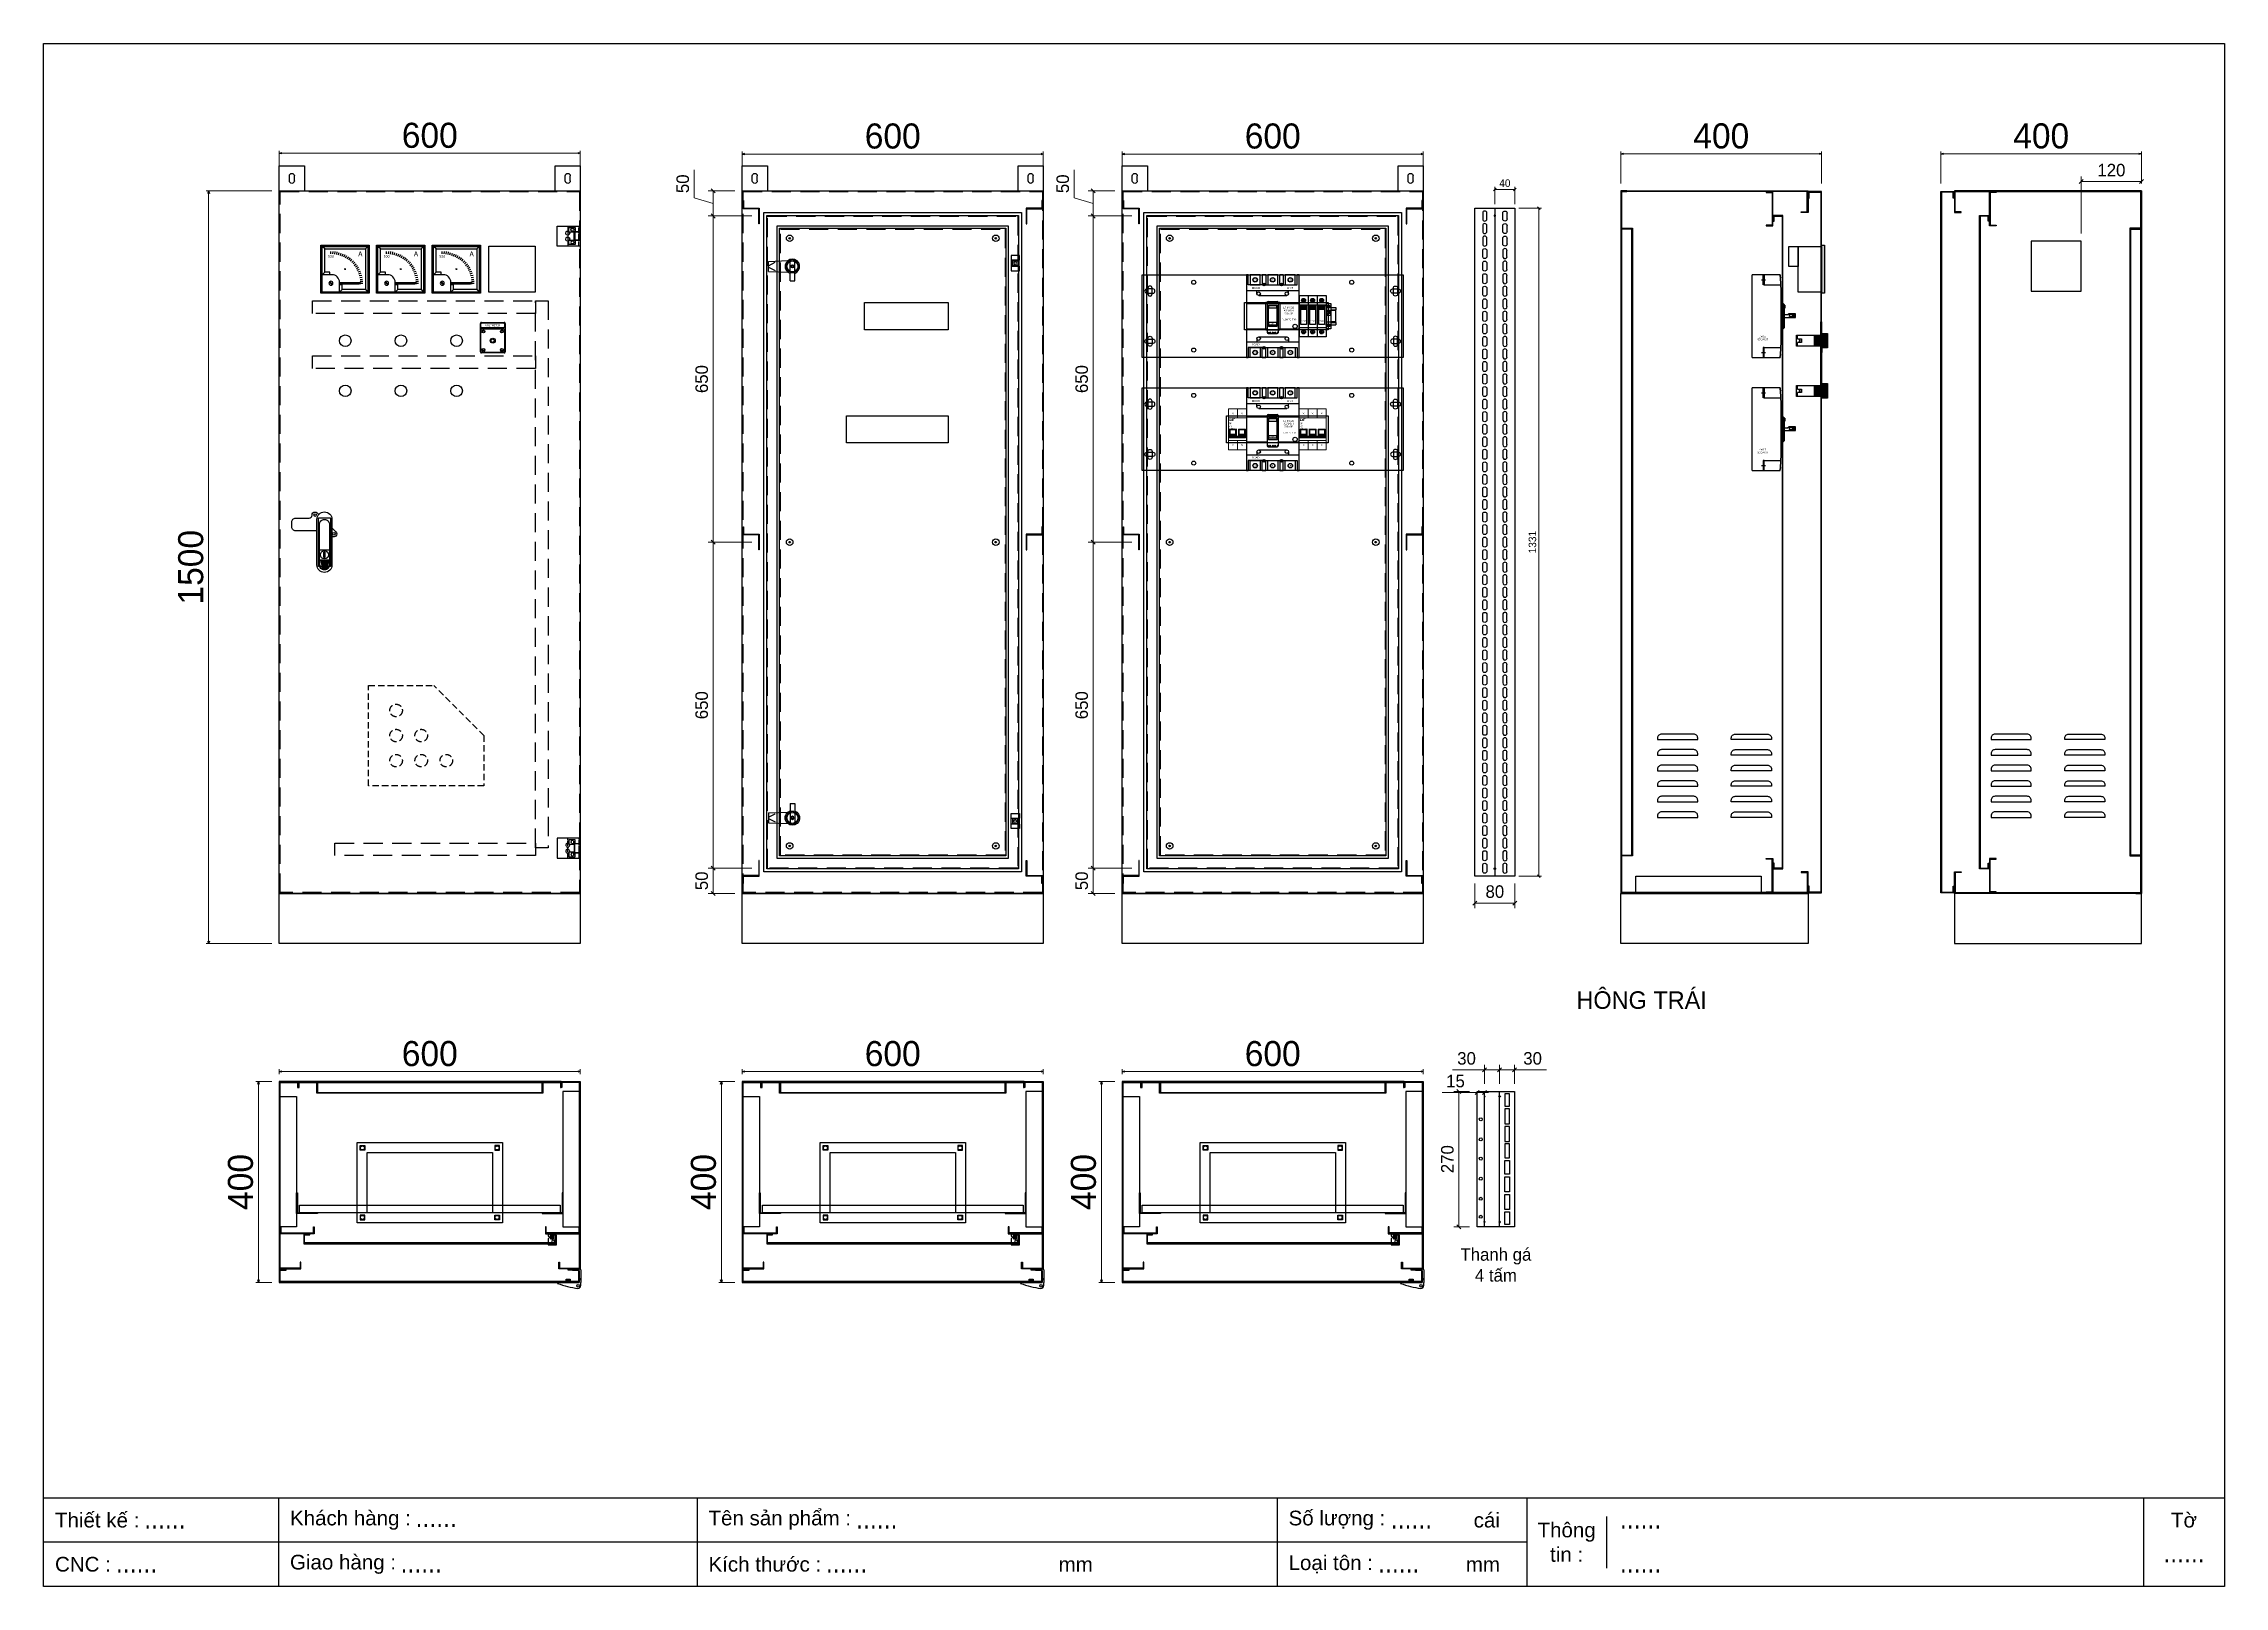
# Model space of a CAD drawing. Header units: millimetres. Extents: x 0 to 4348, y 0 to 3075.
import ezdxf
from ezdxf.enums import TextEntityAlignment as Align

# ---------------------------------------------------------------- set-up
doc = ezdxf.new("R2010")
doc.units = ezdxf.units.MM
doc.linetypes.add('HIDDEN2', pattern=[4.7625, 3.175, -1.5875])
doc.linetypes.add('HIDDENX2', pattern=[19.05, 12.7, -6.35])
for name, color, linetype in [('CNC', 7, 'Continuous'), ('DIM', 253, 'Continuous'), ('HEATER', 1, 'Continuous'), ('INSIDE', 6, 'Continuous')]:
    doc.layers.add(name, color=color, linetype=linetype)
doc.layers.add('hw_Text', color=7, linetype='Continuous', lineweight=13)
doc.styles.add('Arial', font='arial.ttf')
doc.styles.add('Tahoma (Input Text)', font='tahoma.ttf')
doc.styles.add('WD_IEC', font='isocp2.shx')
doc.dimstyles.new('CNC', dxfattribs={"dimtxt": 50, "dimasz": 5, "dimexe": 5, "dimexo": 15, "dimgap": 10, "dimtad": 1, "dimdec": 0, "dimtxsty": 'Standard', "dimblk": 'OPEN30', "dimcen": 10, "dimclrd": 5, "dimclre": 5, "dimclrt": 3, "dimazin": 3, "dimtfac": 1, "dimtdec": 0, "dimtmove": 0, "dimatfit": 3, "dimldrblk": 'ARCHTICK', "dimlwd": 9, "dimlwe": 9})
doc.dimstyles.new('Dim-15', dxfattribs={"dimtxt": 15, "dimasz": 5, "dimexe": 5, "dimexo": 8, "dimgap": 5, "dimtad": 1, "dimdec": 0, "dimtxsty": 'Standard', "dimblk": 'OBLIQUE', "dimcen": 10, "dimclrd": 5, "dimclre": 5, "dimclrt": 3, "dimazin": 3, "dimtfac": 1, "dimtdec": 0, "dimtmove": 0, "dimatfit": 3, "dimldrblk": 'OBLIQUE', "dimlwd": 9, "dimlwe": 9})
doc.dimstyles.new('Dim-25', dxfattribs={"dimtxt": 25, "dimasz": 8, "dimexe": 10, "dimexo": 15, "dimgap": 10, "dimtad": 1, "dimdec": 0, "dimtxsty": 'Standard', "dimblk": 'OBLIQUE', "dimcen": 10, "dimclrd": 5, "dimclre": 5, "dimclrt": 3, "dimazin": 3, "dimtfac": 1, "dimtdec": 0, "dimtmove": 0, "dimatfit": 3, "dimldrblk": 'OBLIQUE', "dimlwd": 9, "dimlwe": 9})

# ---------------------------------------------------------------- blocks, each defined once
blk = doc.blocks.new('khungtenAsean2')
at = {"color": 7}
for p, q in [((2970, -1980), (0, -1980)), ((320, -1980), (320, -2100)), ((890, -1980), (890, -2100)), ((1680, -1980), (1680, -2100)), ((2020, -1980), (2020, -2100)), ((2860, -1980), (2860, -2100)), ((2128.3, -2005), (2128.3, -2075)), ((2020, -2040), (0, -2040))]:
    blk.add_line(p, q, dxfattribs=at)
blk.add_lwpolyline([(0, 0), (2970, 0), (2970, -2100), (0, -2100)], close=True, dxfattribs=at)
at = {"color": 2, "char_height": 20, "style": 'Arial'}
for s, insert, width, attachment_point in [('  Thiết kế :', (0, -2010), 917.634, 4), ('  Khách hàng :', (320, -2010), 917.634, 4), ('  Tên sản phẩm :', (890, -2010), 917.634, 4), ('  Số lượng :', (1680, -2010), 917.634, 4), ('cái', (1947.6, -2010), 917.634, 4), ('Thông\\Ptin :', (2074.2, -2040), 108.311, 5), ('Tờ', (2915, -2010), 110, 5), ('  CNC :', (0, -2070), 917.634, 4), ('  Giao hàng :', (320, -2070), 917.634, 4), ('  Kích thước :', (890, -2070), 917.634, 4), ('mm', (1382.3, -2070), 917.634, 4), ('  Loại tôn :', (1680, -2070), 917.634, 4), ('mm', (1936.9, -2070), 917.634, 4)]:
    blk.add_mtext(s, dxfattribs=dict(at, insert=insert, width=width, attachment_point=attachment_point))
at = {"color": 1, "style": 'Tahoma (Input Text)', "flags": 8}
for tag, p in [('#01', (137.1, -2021.3)), ('#03', (506.6, -2019.3)), ('#05', (1106.6, -2021.3)), ('#07', (1834.7, -2021.3)), ('#09', (2146.7, -2021.3)), ('#02', (98.5, -2081.3)), ('#04', (486.1, -2081.3)), ('#06', (1065.3, -2081.3)), ('#08', (1817.4, -2081.3)), ('#10', (2146.7, -2081.3))]:
    blk.add_attdef(tag, p, '', height=25, dxfattribs=at)
blk.add_attdef('#11', text='', height=25, dxfattribs=at).set_placement((2915, -2067.3), align=Align.CENTER)
blk = doc.blocks.new('HL044-1.3-B')
h = blk.add_hatch()
h.set_pattern_fill('ANSI31', color=1, scale=0.3, style=0)
h.set_pattern_definition([(45, (-80982.31925, -42991.2648), (-0.673519209, 0.673519209), [])])
h.paths.add_polyline_path([(-15.5, 27), (-15.5, 24), (-9.5, 24), (-9.5, 27)])
at = {"color": 1}
for p, q in [((0, 0), (-43, 0)), ((-43, 0), (-43, -2)), ((-25, 6.5), (-25, 0)), ((-25, 6.5), (-19, 5.9)), ((-25, 5.5), (-19, 4.9)), ((-25, 4.5), (-19, 3.9)), ((-25, 3.5), (-19, 2.9)), ((-25, 2.5), (-19, 1.9)), ((-25, 1.5), (-19, 0.9)), ((-25, 0.5), (-19.7, 0)), ((-22, 24), (-22, 27)), ((-22, 27), (1, 27)), ((-1, 24), (-22, 24)), ((-19, 6.5), (-19, 0)), ((-15.5, 24), (-15.5, 27)), ((-9.5, 24), (-9.5, 27)), ((0, 23), (0, 0)), ((0, 7.5), (3, 7.5)), ((0, 6), (3, 6)), ((3, 25), (3, 0)), ((3, -6.5), (3, 0))]:
    blk.add_line(p, q, dxfattribs=at)
blk.add_lwpolyline([(-26, 6.5), (-18, 6.5), (-18, 0), (-26, 0)], close=True, dxfattribs=at)
blk.add_circle((-2.3, -7), 2.55, dxfattribs=at)
for centre, radius, start, end in [((-1, 23), 1, 0, 90), ((1, 25), 2, 0, 90), ((15.4, 147.7), 160.7, 248.6705, 263.5901), ((-2.5, -6.5), 5.5, 270, 0)]:
    blk.add_arc(centre, radius, start, end, dxfattribs=at)
blk = doc.blocks.new('*D1')
at = {"color": 0, "linetype": 'ByBlock', "lineweight": -2}
for p, q in [((2107.8, 1000.9), (2109.1, 1005.9)), ((2109.1, 1005.9), (2110.4, 1000.9)), ((2109.1, 1005.9), (2109.1, 1000.9)), ((2109.1, 605.9), (2107.8, 610.9)), ((2110.4, 610.9), (2109.1, 605.9)), ((2109.1, 605.9), (2109.1, 610.9))]:
    blk.add_line(p, q, dxfattribs=at)
at = {"layer": 'Defpoints', "color": 0, "ltscale": 3, "transparency": 16777216}
for p in [(2150.8, 1005.9), (2109.1, 605.9), (2150.8, 605.9)]:
    blk.add_point(p, dxfattribs=at)
at = {"layer": 'DIM', "color": 5, "lineweight": 9, "ltscale": 3, "transparency": 16777216}
for p, q in [((2135.8, 1005.9), (2104.1, 1005.9)), ((2109.1, 1000.9), (2109.1, 610.9)), ((2135.8, 605.9), (2104.1, 605.9))]:
    blk.add_line(p, q, dxfattribs=at)
at = {"layer": 'DIM', "color": 3, "ltscale": 3, "transparency": 16777216, "insert": (2073.6, 805.9), "char_height": 50, "attachment_point": 5, "rotation": 90}
blk.add_mtext('400', dxfattribs=at)
blk = doc.blocks.new('_ArchTick')
at = {"color": 0, "const_width": 0.15}
blk.add_lwpolyline([(-0.5, -0.5), (0.5, 0.5)], dxfattribs=at)
blk = doc.blocks.new('_Open30')
at = {"color": 0, "linetype": 'ByBlock', "lineweight": -2}
for p, q in [((-1, 0.27), (0, 0)), ((0, 0), (-1, -0.27)), ((0, 0), (-1, 0))]:
    blk.add_line(p, q, dxfattribs=at)
blk = doc.blocks.new('*D2')
at = {"color": 0, "linetype": 'ByBlock', "lineweight": -2}
for p, q in [((2150.8, 1026), (2155.8, 1027.3)), ((2155.8, 1024.6), (2150.8, 1026)), ((2150.8, 1026), (2155.8, 1026)), ((2745.8, 1027.3), (2750.8, 1026)), ((2750.8, 1026), (2745.8, 1024.6)), ((2750.8, 1026), (2745.8, 1026))]:
    blk.add_line(p, q, dxfattribs=at)
at = {"layer": 'Defpoints', "color": 0, "ltscale": 3, "transparency": 16777216}
for p in [(2150.8, 1005.9), (2750.8, 1026), (2750.8, 1005.9)]:
    blk.add_point(p, dxfattribs=at)
at = {"layer": 'DIM', "color": 5, "lineweight": 9, "ltscale": 3, "transparency": 16777216}
for p, q in [((2150.8, 1020.9), (2150.8, 1031)), ((2155.8, 1026), (2745.8, 1026)), ((2750.8, 1020.9), (2750.8, 1031))]:
    blk.add_line(p, q, dxfattribs=at)
at = {"layer": 'DIM', "color": 3, "ltscale": 3, "transparency": 16777216, "insert": (2450.8, 1061.5), "char_height": 50, "attachment_point": 5}
blk.add_mtext('600', dxfattribs=at)
blk = doc.blocks.new('*D3')
at = {"color": 0, "linetype": 'ByBlock', "lineweight": -2}
for p, q in [((2150.8, 2854.6), (2155.8, 2856)), ((2155.8, 2853.3), (2150.8, 2854.6)), ((2150.8, 2854.6), (2155.8, 2854.6)), ((2745.8, 2856), (2750.8, 2854.6)), ((2750.8, 2854.6), (2745.8, 2853.3)), ((2750.8, 2854.6), (2745.8, 2854.6))]:
    blk.add_line(p, q, dxfattribs=at)
at = {"layer": 'Defpoints', "color": 0, "ltscale": 3, "transparency": 16777216}
for p in [(2750.8, 2854.6), (2150.8, 2781.1), (2750.8, 2781.1)]:
    blk.add_point(p, dxfattribs=at)
at = {"layer": 'DIM', "color": 5, "lineweight": 9, "ltscale": 3, "transparency": 16777216}
for p, q in [((2150.8, 2796.1), (2150.8, 2859.6)), ((2155.8, 2854.6), (2745.8, 2854.6)), ((2750.8, 2796.1), (2750.8, 2859.6))]:
    blk.add_line(p, q, dxfattribs=at)
at = {"layer": 'DIM', "color": 3, "ltscale": 3, "transparency": 16777216, "insert": (2450.8, 2890.2), "char_height": 50, "attachment_point": 5}
blk.add_mtext('600', dxfattribs=at)
blk = doc.blocks.new('*D4')
at = {"color": 0, "linetype": 'ByBlock', "lineweight": -2}
for p, q in [((3783.1, 2854.8), (3788.1, 2856.2)), ((3788.1, 2853.5), (3783.1, 2854.8)), ((3783.1, 2854.8), (3788.1, 2854.8)), ((4178.1, 2856.2), (4183.1, 2854.8)), ((4183.1, 2854.8), (4178.1, 2853.5)), ((4183.1, 2854.8), (4178.1, 2854.8))]:
    blk.add_line(p, q, dxfattribs=at)
at = {"layer": 'Defpoints', "color": 0, "ltscale": 3, "transparency": 16777216}
for p in [(3783.1, 2854.8), (3783.1, 2781.1), (4183.1, 2781.1)]:
    blk.add_point(p, dxfattribs=at)
at = {"layer": 'DIM', "color": 5, "lineweight": 9, "ltscale": 3, "transparency": 16777216}
for p, q in [((3783.1, 2796.1), (3783.1, 2859.8)), ((4178.1, 2854.8), (3788.1, 2854.8)), ((4183.1, 2796.1), (4183.1, 2859.8))]:
    blk.add_line(p, q, dxfattribs=at)
at = {"layer": 'DIM', "color": 3, "ltscale": 3, "transparency": 16777216, "insert": (3983.1, 2890.4), "char_height": 50, "attachment_point": 5}
blk.add_mtext('400', dxfattribs=at)
blk = doc.blocks.new('*D5')
at = {"color": 0, "linetype": 'ByBlock', "lineweight": -2}
for p, q in [((470, 2856), (475, 2857.4)), ((475, 2854.7), (470, 2856)), ((470, 2856), (475, 2856)), ((1065, 2857.4), (1070, 2856)), ((1070, 2856), (1065, 2854.7)), ((1070, 2856), (1065, 2856))]:
    blk.add_line(p, q, dxfattribs=at)
at = {"layer": 'Defpoints', "color": 0, "ltscale": 3, "transparency": 16777216}
for p in [(1070, 2856), (470, 2781.1), (1070, 2781.1)]:
    blk.add_point(p, dxfattribs=at)
at = {"layer": 'DIM', "color": 5, "lineweight": 9, "ltscale": 3, "transparency": 16777216}
for p, q in [((470, 2796.1), (470, 2861)), ((475, 2856), (1065, 2856)), ((1070, 2796.1), (1070, 2861))]:
    blk.add_line(p, q, dxfattribs=at)
at = {"layer": 'DIM', "color": 3, "ltscale": 3, "transparency": 16777216, "insert": (770, 2891.6), "char_height": 50, "attachment_point": 5}
blk.add_mtext('600', dxfattribs=at)
blk = doc.blocks.new('A$C2CD672AE')
at = {"color": 6}
for p, q in [((0, 2), (0, 59)), ((1, 52), (1, 58)), ((1, 3), (1, 46)), ((2, 61), (47, 61)), ((3, 60), (46, 60)), ((46, 50), (3, 50)), ((3, 48), (46, 48)), ((48, 58), (48, 52)), ((48, 46), (48, 3)), ((49, 59), (49, 2)), ((47, 0), (2, 0)), ((46, 1), (3, 1))]:
    blk.add_line(p, q, dxfattribs=at)
for centre, radius in [((6, 43), 2), ((43, 43), 2), ((6, 6), 2), ((24.5, 24.5), 3.5), ((43, 6), 2)]:
    blk.add_circle(centre, radius, dxfattribs=at)
for centre, start, end in [((2, 59), 90, 180), ((3, 58), 90, 180), ((3, 52), 180, 270), ((3, 46), 90, 180), ((46, 58), 0, 90), ((46, 52), 270, 0), ((46, 46), 0, 90), ((47, 59), 0, 90), ((2, 2), 180, 270), ((3, 3), 180, 270), ((46, 3), 270, 0), ((47, 2), 270, 0)]:
    blk.add_arc(centre, 2, start, end, dxfattribs=at)
at = {"color": 6, "insert": (24.5, 55), "char_height": 4, "width": 47, "attachment_point": 5}
blk.add_mtext('{\\fTahoma|b0|i0|c0|p34;VOLTMETER}', dxfattribs=at)
blk = doc.blocks.new('Ampere-Meter-front')
at = {"color": 6}
for p, q in [((-40.5, 40.5), (-45.5, 45.5)), ((40.5, 40.5), (45.5, 45.5)), ((-24.5, -2.1), (-29, 0.1)), ((-22.7, 1.2), (-27, 3.8)), ((-20.6, 4.5), (-24.8, 7.3)), ((-18.4, 7.6), (-22.4, 10.7)), ((-16, 10.6), (-19.7, 13.9)), ((-13.4, 13.4), (-16.9, 16.9)), ((-10.6, 16), (-13.9, 19.7)), ((-7.6, 18.4), (-10.7, 22.4)), ((-4.5, 20.6), (-7.3, 24.8)), ((-1.2, 22.7), (-3.8, 27)), ((-1.5, 0), (1.5, 0)), ((2.1, 24.5), (-0.1, 29)), ((0, 1.5), (0, -1.5)), ((5.6, 26), (3.7, 30.7)), ((9.2, 27.4), (7.6, 32.1)), ((12.9, 28.5), (11.6, 33.3)), ((16.6, 29.4), (15.6, 34.3)), ((20.4, 30), (19.7, 35)), ((24.2, 30.4), (23.8, 35.4)), ((28, 30.5), (28, 35.5)), ((-40.5, -40.5), (-45.5, -45.5)), ((-30.5, -28), (-35.5, -28)), ((-30.5, -28), (-35.5, -28)), ((-30.4, -24.2), (-35.4, -23.8)), ((-30, -20.4), (-35, -19.7)), ((-29.4, -16.6), (-34.3, -15.6)), ((-28.5, -12.9), (-33.3, -11.6)), ((-27.4, -9.2), (-32.1, -7.6)), ((-26, -5.6), (-30.7, -3.7)), ((-30.5, -28), (-28.1, -26.8)), ((-30.5, -28), (-28.1, -29.2)), ((11, -26.8), (-28.1, -26.8)), ((11, -29.2), (-28.1, -29.2)), ((11, -30.5), (6, -30.5)), ((11, -45.5), (6, -40.5)), ((30.2, -24.7), (24.7, -30.2)), ((31.3, -25.8), (25.8, -31.3)), ((30.5, -11), (30.5, -6)), ((45.5, -11), (40.5, -6))]:
    blk.add_line(p, q, dxfattribs=at)
for points in [[(-48, -48), (48, -48), (48, 48), (-48, 48)], [(-45.5, -45.5), (45.5, -45.5), (45.5, 45.5), (-45.5, 45.5)]]:
    blk.add_lwpolyline(points, close=True, dxfattribs=at)
for points in [[(40.5, -6), (40.5, 40.5), (-40.5, 40.5), (-40.5, -40.5), (6, -40.5)], [(6, -40.5), (6, -30.5)], [(30.5, -6), (40.5, -6)]]:
    blk.add_lwpolyline(points, dxfattribs=at)
blk.add_lwpolyline([(11, -45.5), (11, -26, -0.414214), (26, -11), (45.5, -11)], format="xyb", dxfattribs=at)
blk.add_circle((28, -28), 4, dxfattribs=at)
at = {"color": 6, "style": 'Tahoma (Input Text)'}
for tag, height, p in [('BEW-96', 10, (-30.5, 30.5)), ('MAX', 5, (28, 25.5)), ('O', 5, (-30.5, -28))]:
    blk.add_attdef(tag, text='', height=height, dxfattribs=at).set_placement(p, align=Align.MIDDLE_CENTER)
blk = doc.blocks.new('*D6')
at = {"color": 0, "linetype": 'ByBlock', "lineweight": -2}
for p, q in [((3145.2, 2854.8), (3150.2, 2856.2)), ((3150.2, 2853.5), (3145.2, 2854.8)), ((3145.2, 2854.8), (3150.2, 2854.8)), ((3540.2, 2856.2), (3545.2, 2854.8)), ((3545.2, 2854.8), (3540.2, 2853.5)), ((3545.2, 2854.8), (3540.2, 2854.8))]:
    blk.add_line(p, q, dxfattribs=at)
at = {"layer": 'Defpoints', "color": 0, "ltscale": 3, "transparency": 16777216}
for p in [(3545.2, 2854.8), (3145.2, 2781.1), (3545.2, 2781.1)]:
    blk.add_point(p, dxfattribs=at)
at = {"layer": 'DIM', "color": 5, "lineweight": 9, "ltscale": 3, "transparency": 16777216}
for p, q in [((3145.2, 2796.1), (3145.2, 2859.8)), ((3150.2, 2854.8), (3540.2, 2854.8)), ((3545.2, 2796.1), (3545.2, 2859.8))]:
    blk.add_line(p, q, dxfattribs=at)
at = {"layer": 'DIM', "color": 3, "ltscale": 3, "transparency": 16777216, "insert": (3345.2, 2890.4), "char_height": 50, "attachment_point": 5}
blk.add_mtext('400', dxfattribs=at)
blk = doc.blocks.new('HL044-1.3-C')
at = {"color": 1, "linetype": 'HIDDEN2', "ltscale": 0.5}
for p, q in [((-25, 40), (-25, 0)), ((-3, 0), (-3, 40))]:
    blk.add_line(p, q, dxfattribs=at)
at = {"color": 1}
for p, q in [((-12, 29), (0, 29)), ((-12, 11), (-12, 29)), ((0, 11), (-12, 11)), ((-11, 28.5), (0, 28.5)), ((-11, 28.5), (-11, 11.5)), ((0, 11.5), (-11, 11.5))]:
    blk.add_line(p, q, dxfattribs=at)
blk.add_lwpolyline([(-46, 40), (0, 40), (0, 0), (-46, 0)], close=True, dxfattribs=at)
at = {"color": 1, "linetype": 'HIDDEN2', "ltscale": 0.5}
for centre, radius in [((-25, 26), 4), ((-25, 14), 4), ((-15.5, 32.5), 3), ((-15.5, 7.5), 3)]:
    blk.add_circle(centre, radius, dxfattribs=at)
blk = doc.blocks.new('ga tai lieu')
at = {"color": 7, "linetype": 'HIDDENX2'}
for p, q in [((0, 0), (0, 200)), ((0, 200), (130, 200)), ((230, 100), (130, 200)), ((230, 100), (230, 0)), ((230, 0), (0, 0))]:
    blk.add_line(p, q, dxfattribs=at)
for centre in [(55, 150), (55, 100), (105, 100), (55, 50), (105, 50), (155, 50)]:
    blk.add_circle(centre, 12.5, dxfattribs=at)
blk = doc.blocks.new('HL003-2-3')
h = blk.add_hatch()
h.set_pattern_fill('ANSI31', color=2, scale=0.5, style=0)
h.set_pattern_definition([(45, (8435.407, 86016.9664), (-1.122532015, 1.122532015), [])])
h.paths.add_polyline_path([(11, 10), (5, 10), (5, 0), (11, 0)])
at = {"color": 1}
for p, q in [((0, 22), (17, 22)), ((0, 20), (0, 22)), ((0, 20), (15, 20)), ((4, 18), (0, 18)), ((0, 10), (0, 18)), ((0, 10), (8, 3)), ((0, 4), (3.4, 7)), ((0, 0), (0, 4)), ((16, 0), (0, 0)), ((4, 20), (4, 18)), ((17, 3), (8, 3)), ((15, 20), (15, 3)), ((16, 3), (16, 0)), ((17, 22), (17, 3))]:
    blk.add_line(p, q, dxfattribs=at)
at = {"color": 2}
blk.add_lwpolyline([(5, 10), (11, 10), (11, 0), (5, 0)], close=True, dxfattribs=at)
at = {"color": 1}
blk.add_circle((10, 16), 3, dxfattribs=at)
blk.add_circle((10, 16), 3, dxfattribs=at)
blk = doc.blocks.new('1 LS 250AF 3P')
for p, q in [((0, 0), (3.5, 0)), ((31.5, 0), (38.5, 0)), ((31.5, 0), (38.5, 0)), ((66.5, 0), (73.5, 0)), ((66.5, 0), (73.5, 0)), ((101.5, 0), (105, 0)), ((0, -31.5), (105, -31.5)), ((21, -37.8), (21, -31.5)), ((24.5, -41.3), (80.5, -41.3)), ((84, -37.8), (84, -31.5)), ((0, -57.5), (41.5, -57.5)), ((41.5, -55.3), (41.5, -115.3)), ((41.5, -57.5), (105, -57.5)), ((43.5, -53.3), (61.5, -53.3)), ((63.5, -55.3), (63.5, -115.3)), ((0, -107.5), (41.5, -107.5)), ((21, -127.2), (21, -133.5)), ((24.5, -123.7), (80.5, -123.7)), ((43.5, -117.3), (61.5, -117.3)), ((63.5, -107.5), (105, -107.5)), ((84, -127.2), (84, -133.5)), ((0, -133.5), (105, -133.5)), ((0, -165), (3.5, -165)), ((31.5, -165), (38.5, -165)), ((31.5, -165), (38.5, -165)), ((66.5, -165), (73.5, -165)), ((66.5, -165), (73.5, -165)), ((101.5, -165), (105, -165))]:
    blk.add_line(p, q)
at = {"color": 4}
for p, q in [((32.5, -19.5), (37.5, -19.5)), ((35, -17), (35, -22)), ((67.5, -19.5), (72.5, -19.5)), ((70, -17), (70, -22)), ((32.5, -145.5), (37.5, -145.5)), ((35, -143), (35, -148)), ((67.5, -145.5), (72.5, -145.5)), ((70, -143), (70, -148))]:
    blk.add_line(p, q, dxfattribs=at)
at = {"lineweight": 30}
for points in [[(3.5, 0), (0, 0), (0, -165), (3.5, -165)], [(31.5, 0), (31.5, -20), (3.5, -20), (3.5, 0)], [(38.5, 0), (31.5, 0)], [(38.5, 0), (38.5, -20), (66.5, -20), (66.5, 0)], [(73.5, 0), (66.5, 0)], [(73.5, 0), (73.5, -20), (101.5, -20), (101.5, 0)], [(101.5, -165), (105, -165), (105, 0), (101.5, 0)], [(31.5, -165), (31.5, -145), (3.5, -145), (3.5, -165)], [(31.5, -165), (38.5, -165)], [(38.5, -165), (38.5, -145), (66.5, -145), (66.5, -165)], [(66.5, -165), (73.5, -165)], [(73.5, -165), (73.5, -145), (101.5, -145), (101.5, -165)], [(73.5, -165), (73.5, -145), (101.5, -145), (101.5, -165)]]:
    blk.add_lwpolyline(points, dxfattribs=at)
for points in [[(44.2, -60.3), (60.8, -60.3), (60.8, -103.3), (44.2, -103.3)], [(45, -61.3), (60, -61.3), (60, -66.8), (45, -66.8)], [(45, -94.8), (60, -94.8), (60, -100.3), (45, -100.3)]]:
    blk.add_lwpolyline(points, close=True)
for centre, radius in [((17.5, -10), 4), ((24.5, -37.8), 3.5), ((52.5, -10), 4), ((80.5, -37.8), 3.5), ((87.5, -10), 4), ((42.5, -55.3), 1), ((47.5, -55.3), 1), ((52.5, -55.3), 1), ((57.5, -55.3), 1), ((62.5, -55.3), 1), ((24.5, -127.2), 3.5), ((42.5, -115.3), 1), ((47.5, -115.3), 1), ((52.5, -115.3), 1), ((57.5, -115.3), 1), ((62.5, -115.3), 1), ((80.5, -127.2), 3.5), ((97, -102.8), 4.28), ((17.5, -155), 4), ((52.5, -155), 4), ((87.5, -155), 4)]:
    blk.add_circle(centre, radius)
for centre, start, end in [((43.5, -55.3), 90, 180), ((61.5, -55.3), 0, 90), ((43.5, -115.3), 180, 270), ((61.5, -115.3), 270, 0)]:
    blk.add_arc(centre, 2, start, end)
at = {"attachment_point": 1}
for s, width, insert, char_height in [('MCCB', 14.078, (11, -24.3), 4), ('M8', 4.438, (16, -9.2), 2), ('M8', 4.438, (51, -9.2), 2), ('LINE', 14.078, (81, -24.3), 4), ('M8', 4.438, (86, -9.2), 2), ('ON', 7.242, (50, -96.3), 3), ('PUSH TO TRIP', 32.214, (71, -87.8), 3), ('LOAD', 14.078, (11, -136.8), 4), ('M8', 4.438, (16, -153.7), 2), ('M8', 4.438, (51, -153.7), 2), ('M8', 4.438, (86, -153.7), 2)]:
    blk.add_mtext_dynamic_manual_height_columns(s, width=width, gutter_width=1, heights=[0], dxfattribs=dict(at, insert=insert, char_height=char_height))
at = {"color": 4, "char_height": 1, "attachment_point": 1}
for s, insert in [('M4', (34, -18.8)), ('M5', (34, -18.8)), ('M5', (69, -18.8)), ('M5', (34, -144.8)), ('M5', (69, -144.8))]:
    blk.add_mtext_dynamic_manual_height_columns(s, width=4.438, gutter_width=1, heights=[0], dxfattribs=dict(at, insert=insert))
blk = doc.blocks.new('LS 250AF 3P')
at = {"color": 1}
for points in [[(7.5, -20), (27.5, -20), (27.5, 0), (7.5, 0)], [(7.5, -145), (27.5, -145), (27.5, -165), (7.5, -165)]]:
    blk.add_lwpolyline(points, close=True, dxfattribs=at)
at = {"color": 2}
for points in [[(42.5, -20), (62.5, -20), (62.5, 0), (42.5, 0)], [(42.5, -145), (62.5, -145), (62.5, -165), (42.5, -165)]]:
    blk.add_lwpolyline(points, close=True, dxfattribs=at)
at = {"color": 5}
for points in [[(77.5, -20), (97.5, -20), (97.5, 0), (77.5, 0)], [(77.5, -145), (97.5, -145), (97.5, -165), (77.5, -165)]]:
    blk.add_lwpolyline(points, close=True, dxfattribs=at)
at = {"color": 1}
for centre in [(17.5, -10), (17.5, -155)]:
    blk.add_circle(centre, 4.5, dxfattribs=at)
at = {"color": 4}
for centre in [(35, -19.5), (70, -19.5), (35, -145.5), (70, -145.5)]:
    blk.add_circle(centre, 2.5, dxfattribs=at)
at = {"color": 2}
for centre in [(52.5, -10), (52.5, -155)]:
    blk.add_circle(centre, 4.5, dxfattribs=at)
at = {"color": 5}
for centre in [(87.5, -10), (87.5, -155)]:
    blk.add_circle(centre, 4.5, dxfattribs=at)
blk.add_blockref('1 LS 250AF 3P', (0, 0))
at = {"insert": (65.3, -63.8), "char_height": 3.5, "attachment_point": 1}
blk.add_mtext_dynamic_manual_height_columns('\\pi8.28487;{\\C1;LS MCCB\\P\\pi9.25894;ABN/S/H\\P\\pi9.91549;203c-3P}', width=37.687, gutter_width=1, heights=[0], dxfattribs=at)
blk = doc.blocks.new('A$C30041796')
blk.add_hatch(color=6).paths.add_polyline_path([(71, 96), (65, 96), (65, 0), (71, 0)])
at = {"color": 6}
for points in [[(0, 93.5), (18, 93.5), (18, 53.5), (0, 53.5)], [(18, 93.5), (65, 93.5), (65, 2.5), (18, 2.5)], [(65, 96), (71, 96), (71, 0), (65, 0)]]:
    blk.add_lwpolyline(points, close=True, dxfattribs=at)
blk = doc.blocks.new('HCC1 LS 250AF')
at = {"color": 7}
for p, q in [((-56, -0.5), (-56, 0)), ((0, 0), (-56, 0)), ((-56, -0.5), (-56, 0)), ((0, 0), (-56, 0)), ((0, 0), (0, -165)), ((-60, -31.5), (-60, -57.5)), ((-58, -31.5), (-60, -31.5)), ((-60, -57.5), (-60, -31.5)), ((-60, -31.5), (-58, -31.5)), ((-56.4, -6), (-58, -31.5)), ((-56.4, -6), (-58, -31.5)), ((-58, -31.5), (-58, -57.5)), ((-58, -31.5), (-58, -57.5)), ((-24, -20), (-57.3, -20)), ((-56.2, -2.4), (-56.4, -6)), ((-56.4, -6), (-56.2, -2.4)), ((-56, -0.5), (-56.2, -2.4)), ((-56, -0.5), (-56.2, -2.4)), ((-19, -10), (-27, -10)), ((-22, -6), (-24, -6)), ((-22, -14), (-24, -14)), ((-86.8, -80.6), (-86.8, -86.8)), ((-86.8, -80.6), (-86.8, -86.8)), ((-68.5, -80.1), (-86.3, -80.1)), ((-68.5, -80.1), (-86.3, -80.1)), ((-84.8, -85.4), (-84.8, -81.9)), ((-84.8, -85.4), (-84.8, -81.9)), ((-84.3, -81.4), (-75.3, -81.4)), ((-84.3, -81.4), (-75.3, -81.4)), ((-75.3, -85.9), (-84.3, -85.9)), ((-75.3, -85.9), (-84.3, -85.9)), ((-82.8, -81.9), (-82.8, -85.4)), ((-80.8, -81.9), (-82.8, -81.9)), ((-82.8, -81.9), (-82.8, -85.4)), ((-80.8, -81.9), (-82.8, -81.9)), ((-82.8, -85.4), (-80.8, -85.4)), ((-82.8, -85.4), (-80.8, -85.4)), ((-80.8, -85.4), (-80.8, -81.9)), ((-80.8, -85.4), (-80.8, -81.9)), ((-74.8, -81.9), (-74.8, -85.4)), ((-74.8, -81.9), (-74.8, -85.4)), ((-74, -87.3), (-70.6, -84.9)), ((-74, -87.3), (-70.6, -84.9)), ((-70.6, -84.9), (-68.5, -84.9)), ((-70.6, -84.9), (-68.5, -84.9)), ((-62.9, -80.1), (-68.5, -80.1)), ((-62.9, -80.1), (-68.5, -80.1)), ((-68.5, -84.9), (-63.3, -84.9)), ((-68.5, -84.9), (-63.3, -84.9)), ((-64, -59.5), (-62, -57.5)), ((-62, -57.5), (-64, -59.5)), ((-64, -105.5), (-64, -59.5)), ((-64, -59.5), (-64, -105.5)), ((-61.1, -75), (-64, -73.5)), ((-62, -74.6), (-64, -73.5)), ((-58, -57.5), (-62, -57.5)), ((-58, -57.5), (-62, -57.5)), ((-61.1, -75), (-62, -74.6)), ((-58, -69), (-58, -57.5)), ((-58, -57.5), (-58, -69)), ((-58, -69), (-58, -86)), ((-58, -86), (-58, -69)), ((-58, -107.5), (-58, -86)), ((-58, -86), (-58, -107.5)), ((-86.3, -87.3), (-74, -87.3)), ((-86.3, -87.3), (-74, -87.3)), ((-64, -99.6), (-65.5, -99.6)), ((-65.5, -100.6), (-65.5, -99.6)), ((-64, -99.6), (-65.5, -99.6)), ((-65.5, -100.6), (-65.5, -99.6)), ((-65.5, -100.6), (-64, -100.6)), ((-65.5, -102.5), (-65.5, -100.6)), ((-65.5, -100.6), (-64, -100.6)), ((-65.5, -100.6), (-65.5, -102.5)), ((-64, -102.5), (-65.5, -102.5)), ((-65.5, -103.4), (-65.5, -102.5)), ((-64, -102.5), (-65.5, -102.5)), ((-65.5, -103.4), (-65.5, -102.5)), ((-65.5, -103.4), (-64, -103.4)), ((-65.5, -103.4), (-64, -103.4)), ((-64, -98.4), (-65, -98.4)), ((-65, -100.4), (-65, -98.4)), ((-64, -98.4), (-65, -98.4)), ((-65, -100.4), (-65, -98.4)), ((-65, -99.4), (-64, -99.4)), ((-64, -99.4), (-65, -99.4)), ((-65, -100.4), (-64, -100.4)), ((-65, -102.6), (-65, -100.4)), ((-65, -100.4), (-64, -100.4)), ((-65, -100.4), (-65, -102.6)), ((-64, -102.6), (-65, -102.6)), ((-65, -104.6), (-65, -102.6)), ((-64, -102.6), (-65, -102.6)), ((-65, -104.6), (-65, -102.6)), ((-65, -103.6), (-64, -103.6)), ((-64, -103.6), (-65, -103.6)), ((-65, -104.6), (-64, -104.6)), ((-65, -104.6), (-64, -104.6)), ((-64, -94.9), (-61.1, -93.4)), ((-64, -94.9), (-62, -93.8)), ((-64, -105.5), (-62, -107.5)), ((-62, -107.5), (-64, -105.5)), ((-62, -93.8), (-61.1, -93.4)), ((-62, -107.5), (-58, -107.5)), ((-62, -107.5), (-58, -107.5)), ((-60, -133.5), (-60, -107.5)), ((-60, -107.5), (-60, -133.5)), ((-58, -107.5), (-58, -133.5)), ((-58, -107.5), (-58, -133.5)), ((-58, -133.5), (-60, -133.5)), ((-60, -133.5), (-58, -133.5)), ((-58, -133.5), (-56.4, -159)), ((-58, -133.5), (-56.4, -159)), ((-24, -145), (-57.3, -145)), ((-56.4, -159), (-56.2, -162.6)), ((-56.2, -162.6), (-56.4, -159)), ((-56.2, -162.6), (-56, -164.5)), ((-56, -164.5), (-56.2, -162.6)), ((-56, -165), (-56, -164.5)), ((-56, -165), (-56, -164.5)), ((-56, -165), (0, -165)), ((-56, -165), (0, -165)), ((-19, -155), (-27, -155)), ((-22, -151), (-24, -151)), ((-22, -159), (-24, -159))]:
    blk.add_line(p, q, dxfattribs=at)
for points in [[(-22, 0), (-24, 0), (-24, -20), (-22, -20)], [(-22, -165), (-24, -165), (-24, -145), (-22, -145)]]:
    blk.add_lwpolyline(points, close=True, dxfattribs=at)
for centre, radius, start, end in [((-86.3, -80.6), 0.5, 90, 180), ((-86.3, -80.6), 0.5, 90, 180), ((-86.3, -86.8), 0.5, 180, 270), ((-86.3, -86.8), 0.5, 180, 270), ((-84.3, -81.9), 0.5, 90, 180), ((-84.3, -81.9), 0.5, 90, 180), ((-84.3, -85.4), 0.5, 180, 270), ((-84.3, -85.4), 0.5, 180, 270), ((-75.3, -81.9), 0.5, 0, 90), ((-75.3, -81.9), 0.5, 0, 90), ((-75.3, -85.4), 0.5, 270, 0), ((-75.3, -85.4), 0.5, 270, 0), ((-43.3, -84.2), 20, 152.7108, 207.2892), ((-43.3, -84.2), 20, 159.2175, 200.7825), ((-43.3, -84.2), 20, 152.7108, 159.2175), ((-43.3, -84.2), 20, 200.7825, 207.2892)]:
    blk.add_arc(centre, radius, start, end, dxfattribs=at)
for points, knots in [([(-83.3, -81.4), (-83.3, -81.4), (-83.2, -81.5), (-83.2, -81.5), (-83.1, -81.5), (-83.1, -81.5), (-83.1, -81.5), (-83, -81.6), (-83, -81.6), (-82.9, -81.7), (-82.9, -81.7), (-82.8, -81.8), (-82.8, -81.9)], [0, 0, 0, 0, 0.232186, 0.232186, 0.232186, 0.45252, 0.45252, 0.45252, 0.649049, 0.649049, 0.649049, 1, 1, 1, 1]), ([(-82.8, -81.9), (-82.8, -81.9), (-82.9, -81.8), (-82.9, -81.8), (-82.9, -81.7), (-82.9, -81.7), (-82.9, -81.7), (-83, -81.6), (-83, -81.6), (-83.1, -81.5), (-83.1, -81.5), (-83.2, -81.4), (-83.3, -81.4)], [0, 0, 0, 0, 0.171203, 0.171203, 0.171203, 0.350951, 0.350951, 0.350951, 0.54748, 0.54748, 0.54748, 1, 1, 1, 1]), ([(-82.8, -85.4), (-82.8, -85.5), (-82.9, -85.6), (-82.9, -85.6), (-82.9, -85.7), (-82.9, -85.7), (-82.9, -85.7), (-83, -85.8), (-83, -85.8), (-83.1, -85.9), (-83.1, -85.9), (-83.2, -85.9), (-83.3, -85.9)], [0, 0, 0, 0, 0.1713963, 0.1713963, 0.1713963, 0.3517191, 0.3517191, 0.3517191, 0.5484632, 0.5484632, 0.5484632, 1, 1, 1, 1]), ([(-83.3, -85.9), (-83.3, -85.9), (-83.2, -85.9), (-83.2, -85.9), (-83.1, -85.9), (-83.1, -85.9), (-83.1, -85.9), (-83, -85.8), (-83, -85.8), (-82.9, -85.7), (-82.9, -85.7), (-82.8, -85.6), (-82.8, -85.4)], [0, 0, 0, 0, 0.2320312, 0.2320312, 0.2320312, 0.4515368, 0.4515368, 0.4515368, 0.6482809, 0.6482809, 0.6482809, 1, 1, 1, 1]), ([(-80.3, -81.4), (-80.4, -81.4), (-80.5, -81.5), (-80.5, -81.5), (-80.6, -81.5), (-80.6, -81.5), (-80.6, -81.5), (-80.7, -81.6), (-80.7, -81.6), (-80.7, -81.7), (-80.8, -81.7), (-80.8, -81.8), (-80.8, -81.9)], [0, 0, 0, 0, 0.2320312, 0.2320312, 0.2320312, 0.4515368, 0.4515368, 0.4515368, 0.6482809, 0.6482809, 0.6482809, 1, 1, 1, 1]), ([(-80.8, -81.9), (-80.8, -81.9), (-80.8, -81.8), (-80.8, -81.8), (-80.8, -81.7), (-80.8, -81.7), (-80.7, -81.7), (-80.7, -81.6), (-80.7, -81.6), (-80.6, -81.5), (-80.6, -81.5), (-80.4, -81.4), (-80.3, -81.4)], [0, 0, 0, 0, 0.1713963, 0.1713963, 0.1713963, 0.3517191, 0.3517191, 0.3517191, 0.5484632, 0.5484632, 0.5484632, 1, 1, 1, 1]), ([(-80.8, -85.4), (-80.8, -85.5), (-80.8, -85.6), (-80.8, -85.6), (-80.8, -85.7), (-80.8, -85.7), (-80.7, -85.7), (-80.7, -85.8), (-80.7, -85.8), (-80.6, -85.9), (-80.6, -85.9), (-80.4, -85.9), (-80.3, -85.9)], [0, 0, 0, 0, 0.171203, 0.171203, 0.171203, 0.350951, 0.350951, 0.350951, 0.54748, 0.54748, 0.54748, 1, 1, 1, 1]), ([(-80.3, -85.9), (-80.4, -85.9), (-80.6, -85.9), (-80.6, -85.9), (-80.7, -85.8), (-80.7, -85.8), (-80.7, -85.7), (-80.8, -85.7), (-80.8, -85.6), (-80.8, -85.4)], [0, 0, 0, 0, 0.4525204, 0.4525204, 0.4525204, 0.649049, 0.649049, 0.649049, 1, 1, 1, 1])]:
    blk.add_open_spline(points, degree=3, knots=knots, dxfattribs=at)
at = {"color": 7, "insert": (-40.1, -34.5), "char_height": 3.5, "attachment_point": 1}
blk.add_mtext_dynamic_manual_height_columns('\\pi8.28487;{\\C1;LS MCCB\\P\\pi11.82426;250AF}', width=37.687, gutter_width=1, heights=[0], dxfattribs=at)
blk = doc.blocks.new('KLIJHKGHD')
at = {"layer": 'DIM'}
for p, q in [((84710.2, 15540.3), (84719.7, 15540.3)), ((84710.2, 15540.3), (84710.2, 15489.8)), ((84716, 15532.1), (84713, 15535.1)), ((84716, 15522.9), (84713, 15525.9)), ((84716.9, 15533), (84713.9, 15536)), ((84716.9, 15523.8), (84713.9, 15526.8)), ((84719.7, 15540.3), (84719.7, 15489.8)), ((84719.7, 15532.5), (84729.7, 15532.5)), ((84719.7, 15527.5), (84729.7, 15527.5)), ((84728.7, 15526.5), (84719.7, 15526.5)), ((84729.7, 15527.5), (84728.7, 15526.5)), ((84728.7, 15526.5), (84728.7, 15503.5)), ((84729.7, 15532.5), (84729.7, 15527.5)), ((84711.2, 15522.8), (84710.2, 15522.8)), ((84710.2, 15516.8), (84719.7, 15516.8)), ((84710.2, 15503.6), (84719.7, 15503.6)), ((84719.7, 15489.8), (84710.2, 15489.8)), ((84711.2, 15516.8), (84711.2, 15522.8)), ((84712.7, 15516.8), (84712.7, 15521.1)), ((84712.7, 15521.1), (84718.7, 15521.1)), ((84716, 15494.9), (84713, 15497.9)), ((84716.9, 15495.8), (84713.9, 15498.8)), ((84719.7, 15522.8), (84718.7, 15522.8)), ((84718.7, 15522.8), (84718.7, 15516.8)), ((84728.7, 15503.5), (84719.7, 15503.5)), ((84719.7, 15502.5), (84729.7, 15502.5)), ((84719.7, 15497.5), (84729.7, 15497.5)), ((84728.7, 15503.5), (84729.7, 15502.5)), ((84729.7, 15502.5), (84729.7, 15497.5))]:
    blk.add_line(p, q, dxfattribs=at)
for centre in [(84714.9, 15534.1), (84714.9, 15524.9), (84714.9, 15496.9)]:
    blk.add_circle(centre, 3, dxfattribs=at)
for centre, radius, start, end in [((84713.1, 15535.3), 0.2, 146.4992, 225), ((84713.1, 15526.1), 0.2, 146.4992, 225), ((84714.9, 15534.1), 2.35, 123.5008, 146.4992), ((84714.9, 15524.9), 2.35, 123.5008, 146.4992), ((84713.8, 15535.9), 0.2, 45, 123.5008), ((84713.8, 15526.7), 0.2, 45, 123.5008), ((84716.1, 15532.3), 0.2, 225, 303.5008), ((84714.9, 15534.1), 2.35, 303.5008, 326.4992), ((84716.7, 15532.9), 0.2, 326.4992, 45), ((84716.7, 15523.7), 0.2, 326.4992, 45), ((84713.1, 15498.1), 0.2, 146.4992, 225), ((84714.9, 15496.9), 2.35, 123.5008, 146.4992), ((84713.8, 15498.7), 0.2, 45, 123.5008), ((84716.1, 15523.1), 0.2, 225, 303.5008), ((84716.1, 15495.1), 0.2, 225, 303.5008), ((84714.9, 15524.9), 2.35, 303.5008, 326.4992), ((84714.9, 15496.9), 2.35, 303.5008, 326.4992), ((84716.7, 15495.7), 0.2, 326.4992, 45)]:
    blk.add_arc(centre, radius, start, end, dxfattribs=at)
for p in [(84710.2, 15535.4), (84710.2, 15497.5)]:
    blk.add_point(p, dxfattribs=at)
blk = doc.blocks.new('FFERERER')
at = {"layer": 'DIM'}
h = blk.add_hatch(dxfattribs=at)
h.set_pattern_fill('ANSI31', color=256, style=0)
h.set_pattern_definition([(45, (17.11928, 0), (-0.088388347648, 0.088388347648), [])])
h.paths.add_polyline_path([(512529.7, 359877), (512518.5, 359877), (512518.5, 359870.3), (512529.7, 359870.3)])
for p, q in [((512515.1, 359897.6), (512533.1, 359897.6)), ((512515.1, 359897.6), (512515.1, 359815.6)), ((512515.1, 359879.1), (512533.1, 359879.1)), ((512521.7, 359889.9), (512522.3, 359890.4)), ((512523.5, 359888.1), (512521.7, 359889.9)), ((512521.7, 359886.2), (512523.5, 359888.1)), ((512521.7, 359886.2), (512522.3, 359885.7)), ((512524.1, 359888.6), (512522.3, 359890.4)), ((512522.3, 359885.7), (512524.1, 359887.5)), ((512524.1, 359888.6), (512525.9, 359890.4)), ((512525.9, 359885.7), (512524.1, 359887.5)), ((512524.6, 359888.1), (512526.4, 359889.9)), ((512526.4, 359886.2), (512524.6, 359888.1)), ((512525.9, 359890.4), (512526.4, 359889.9)), ((512525.9, 359885.7), (512526.4, 359886.2)), ((512533.1, 359897.6), (512533.1, 359815.6)), ((512515.1, 359834.1), (512533.1, 359834.1)), ((512533.1, 359815.6), (512515.1, 359815.6)), ((512521.7, 359826.9), (512522.3, 359827.4)), ((512521.7, 359826.9), (512523.5, 359825.1)), ((512523.5, 359825.1), (512521.7, 359823.2)), ((512521.7, 359823.2), (512522.3, 359822.7)), ((512522.3, 359827.4), (512524.1, 359825.6)), ((512524.1, 359824.5), (512522.3, 359822.7)), ((512525.9, 359827.4), (512524.1, 359825.6)), ((512524.1, 359824.5), (512525.9, 359822.7)), ((512526.4, 359826.9), (512524.6, 359825.1)), ((512524.6, 359825.1), (512526.4, 359823.2)), ((512525.9, 359827.4), (512526.4, 359826.9)), ((512525.9, 359822.7), (512526.4, 359823.2))]:
    blk.add_line(p, q, dxfattribs=at)
for points in [[(512518.5, 359877), (512529.7, 359877), (512529.7, 359870.3), (512518.5, 359870.3)], [(512518.5, 359870.3), (512529.7, 359870.3), (512529.7, 359839.7), (512518.5, 359839.7)]]:
    blk.add_lwpolyline(points, close=True, dxfattribs=at)
for centre in [(512524.1, 359888.1), (512524.1, 359825.1)]:
    blk.add_circle(centre, 3.85, dxfattribs=at)
at = {"layer": 'DIM', "insert": (512524.1, 359847.4), "char_height": 3, "width": 11.15, "attachment_point": 5, "style": 'Tahoma (Input Text)'}
blk.add_mtext('Fuse', dxfattribs=at)
blk = doc.blocks.new('*U12926')
at = {"color": 20, "linetype": 'ByBlock', "lineweight": 9, "const_width": 0.5}
for points in [[(-1.4, 1.4), (1.4, -1.4)], [(-1.4, -1.4), (1.4, 1.4)]]:
    blk.add_lwpolyline(points, dxfattribs=at)
blk = doc.blocks.new('*U442')
h = blk.add_hatch(color=152)
edge = h.paths.add_edge_path()
edge.add_spline(control_points=[(8.564, 2.4685), (8.9563, 2.4685), (9.1808, 2.3695), (9.1808, 2.1071), (9.1808, 1.9364), (9.0647, 1.7112), (8.9598, 1.6289), (8.7187, 1.4434), (8.5071, 1.4239), (7.3804, 1.4239), (7.3804, 1.4239), (1.9845, 1.4239), (1.9845, 1.4239), (1.9845, 1.4239), (3.0765, 6), (3.0765, 6), (3.0765, 6), (1.2699, 6), (1.2699, 6), (1.1455, 6), (1.099, 5.9656), (1.0613, 5.8181), (1.0613, 5.8181), (0.0442, 1.6058), (0.0442, 1.6058), (-0.1471, 0.7691), (0.2857, 0), (1.2486, 0), (2.2111, 0), (2.7619, 0), (3.5799, 0), (4.1541, 0), (4.8861, 0.4936), (5.2879, 1.0618), (5.3385, 1.1329), (5.4271, 1.146), (5.3916, 0.9943), (5.3208, 0.6944), (5.236, 0.3324), (5.2144, 0.2429), (5.1738, 0.067), (5.266, 0), (5.3495, 0), (5.3495, 0), (7.4326, 0), (8.0953, 0), (10.4251, 0), (11.3139, 1.1151), (11.4147, 2.4436), (11.4656, 3.1179), (10.9845, 3.6322), (9.6483, 3.6322), (9.6483, 3.6322), (8.9865, 3.6322), (8.6221, 3.6322), (8.2547, 3.6322), (7.8802, 3.7638), (7.8802, 4.0914), (7.8802, 4.4268), (8.308, 4.7296), (8.8585, 4.7296), (8.8585, 4.7296), (11.3596, 4.7296), (11.3596, 4.7296), (11.3596, 4.7296), (11.5587, 5.5206), (11.6019, 5.7037), (11.6558, 5.9342), (11.5877, 6), (11.4182, 6), (11.4182, 6), (8.3288, 6), (8.3288, 6), (6.5328, 6), (5.7269, 4.8013), (5.7269, 3.9445), (5.7269, 3.0871), (6.4178, 2.4697), (8.1984, 2.4697), (8.1984, 2.4697), (8.564, 2.4685), (8.564, 2.4685)], knot_values=[0, 0, 0, 0, 1, 1, 1, 2, 2, 2, 3, 3, 3, 4, 4, 4, 5, 5, 5, 6, 6, 6, 7, 7, 7, 8, 8, 8, 9, 9, 9, 10, 10, 10, 11, 11, 11, 12, 12, 12, 13, 13, 13, 14, 14, 14, 15, 15, 15, 16, 16, 16, 17, 17, 17, 18, 18, 18, 19, 19, 19, 20, 20, 20, 21, 21, 21, 22, 22, 22, 23, 23, 23, 24, 24, 24, 25, 25, 25, 26, 26, 26, 27, 27, 27, 27], degree=3, periodic=0)
h = blk.add_hatch(color=10)
edge = h.paths.add_edge_path()
edge.add_spline(control_points=[(10.5597, 6.7227), (10.5597, 6.7227), (15.5292, 6.7227), (15.5292, 6.7227), (15.5292, 6.7227), (12.5227, 5.194), (12.5227, 5.194), (12.5227, 5.194), (12.6282, 5.6846), (12.6608, 5.831), (12.6957, 5.9856), (12.6412, 6.0887), (12.451, 6.1474), (12.2549, 6.2072), (10.5597, 6.7227), (10.5597, 6.7227)], knot_values=[0, 0, 0, 0, 1, 1, 1, 2, 2, 2, 3, 3, 3, 4, 4, 4, 5, 5, 5, 5], degree=3, periodic=0)
at = {"layer": 'Defpoints', "color": 2, "linetype": 'ByBlock', "lineweight": 9}
blk.add_line((5.7544, 3), (5.7544, 3), dxfattribs=at)
blk = doc.blocks.new('*U469')
at = {"linetype": 'ByBlock', "lineweight": 9}
h = blk.add_hatch(color=253, dxfattribs=at)
h.dxf.hatch_style = 1
h.paths.add_polyline_path([(52.5, -17), (52.5, -14), (1.5, -14), (1.5, -17)])
h = blk.add_hatch(color=254, dxfattribs=at)
h.dxf.hatch_style = 1
h.paths.add_polyline_path([(14.25, -14), (14.25, -10), (3.75, -10), (3.75, -14)])
h = blk.add_hatch(color=254, dxfattribs=at)
h.dxf.hatch_style = 1
h.paths.add_polyline_path([(32.25, -14), (32.25, -10), (21.75, -10), (21.75, -14)])
h = blk.add_hatch(color=254, dxfattribs=at)
h.dxf.hatch_style = 1
h.paths.add_polyline_path([(50.25, -14), (50.25, -10), (39.75, -10), (39.75, -14)])
at = {"color": 0, "linetype": 'ByBlock', "lineweight": 9}
for p, q in [((18, 22.5), (18, 41)), ((36, 22.5), (36, 41)), ((18, -22.5), (18, -41)), ((36, -22.5), (36, -41))]:
    blk.add_line(p, q, dxfattribs=at)
at = {"color": 0, "linetype": 'ByBlock', "lineweight": 18}
for points in [[(0, -41), (54, -41), (54, 41), (0, 41)], [(0, -22.5), (54, -22.5), (54, 22.5), (0, 22.5)]]:
    blk.add_lwpolyline(points, close=True, dxfattribs=at)
at = {"color": 0, "linetype": 'ByBlock', "lineweight": 9}
for points in [[(14.5, -1), (14.5, 0), (3.5, 0), (3.5, -1), (3.5, 0), (2, 0), (2, -13.75), (3.5, -13.75), (3.5, -1), (14.5, -1), (14.5, -13.75), (16, -13.75), (16, 0), (14.5, 0)], [(32.5, -1), (32.5, 0), (21.5, 0), (21.5, -1), (21.5, 0), (20, 0), (20, -13.75), (21.5, -13.75), (21.5, -1), (32.5, -1), (32.5, -13.75), (34, -13.75), (34, 0), (32.5, 0)], [(50.5, -1), (50.5, 0), (39.5, 0), (39.5, -1), (39.5, 0), (38, 0), (38, -13.75), (39.5, -13.75), (39.5, -1), (50.5, -1), (50.5, -13.75), (52, -13.75), (52, 0), (50.5, 0)], [(1.5, -14), (52.5, -14), (52.5, -17), (1.5, -17)], [(3.75, -10), (14.25, -10), (14.25, -14), (3.75, -14)], [(21.75, -10), (32.25, -10), (32.25, -14), (21.75, -14)], [(39.75, -10), (50.25, -10), (50.25, -14), (39.75, -14)]]:
    blk.add_lwpolyline(points, close=True, dxfattribs=at)
at = {"color": 0, "linetype": 'ByBlock', "lineweight": -2, "xscale": 0.75, "yscale": 0.75, "zscale": 0.75}
blk.add_blockref('*U442', (2, 16.5), dxfattribs=at)
at = {"color": 0, "linetype": 'ByBlock', "lineweight": 9}
for p in [(9, 31.5), (27, 31.5), (45, 31.5)]:
    blk.add_blockref('*U12926', p, dxfattribs=at)
at = {"color": 0, "linetype": 'ByBlock', "lineweight": 9, "xscale": -1, "rotation": 180}
for p in [(9, -31.5), (27, -31.5), (45, -31.5)]:
    blk.add_blockref('*U12926', p, dxfattribs=at)
at = {"layer": 'Defpoints', "color": 8, "style": 'WD_IEC', "width": 0.75}
blk.add_text('MCB Series:BKN; BKN-c; BKN-b', height=1, dxfattribs=at).set_placement((2, 1.5))
at = {"layer": 'hw_Text', "style": 'WD_IEC', "width": 0.5, "flags": 12}
blk.add_attdef('TYPE', (2, 9.5), '', height=4, dxfattribs=at)
at = {"layer": 'hw_Text', "color": 1, "style": 'WD_IEC', "width": 0.5, "flags": 12}
blk.add_attdef('RATE', (2, 3.5), '', height=4, dxfattribs=at)
blk = doc.blocks.new('*U470')
at = {"linetype": 'ByBlock', "lineweight": 9}
h = blk.add_hatch(color=253, dxfattribs=at)
h.dxf.hatch_style = 1
h.paths.add_polyline_path([(34.5, -17), (34.5, -14), (1.5, -14), (1.5, -17)])
h = blk.add_hatch(color=254, dxfattribs=at)
h.dxf.hatch_style = 1
h.paths.add_polyline_path([(14.25, -14), (14.25, -10), (3.75, -10), (3.75, -14)])
h = blk.add_hatch(color=254, dxfattribs=at)
h.dxf.hatch_style = 1
h.paths.add_polyline_path([(32.25, -14), (32.25, -10), (21.75, -10), (21.75, -14)])
at = {"color": 0, "linetype": 'ByBlock', "lineweight": 9}
for p, q in [((18, 22.5), (18, 41)), ((18, -22.5), (18, -41))]:
    blk.add_line(p, q, dxfattribs=at)
at = {"color": 0, "linetype": 'ByBlock', "lineweight": 18}
for points in [[(0, -41), (36, -41), (36, 41), (0, 41)], [(0, -22.5), (36, -22.5), (36, 22.5), (0, 22.5)]]:
    blk.add_lwpolyline(points, close=True, dxfattribs=at)
at = {"color": 0, "linetype": 'ByBlock', "lineweight": 9}
for points in [[(14.5, -1), (14.5, 0), (3.5, 0), (3.5, -1), (3.5, 0), (2, 0), (2, -13.75), (3.5, -13.75), (3.5, -1), (14.5, -1), (14.5, -13.75), (16, -13.75), (16, 0), (14.5, 0)], [(32.5, -1), (32.5, 0), (21.5, 0), (21.5, -1), (21.5, 0), (20, 0), (20, -13.75), (21.5, -13.75), (21.5, -1), (32.5, -1), (32.5, -13.75), (34, -13.75), (34, 0), (32.5, 0)], [(1.5, -14), (34.5, -14), (34.5, -17), (1.5, -17)], [(3.75, -10), (14.25, -10), (14.25, -14), (3.75, -14)], [(21.75, -10), (32.25, -10), (32.25, -14), (21.75, -14)]]:
    blk.add_lwpolyline(points, close=True, dxfattribs=at)
at = {"color": 0, "linetype": 'ByBlock', "lineweight": -2, "xscale": 0.75, "yscale": 0.75, "zscale": 0.75}
blk.add_blockref('*U442', (2, 16.5), dxfattribs=at)
at = {"color": 0, "linetype": 'ByBlock', "lineweight": 9}
for p in [(9, 31.5), (27, 31.5)]:
    blk.add_blockref('*U12926', p, dxfattribs=at)
at = {"color": 0, "linetype": 'ByBlock', "lineweight": 9, "xscale": -1, "rotation": 180}
for p in [(9, -31.5), (27, -31.5)]:
    blk.add_blockref('*U12926', p, dxfattribs=at)
at = {"layer": 'Defpoints', "color": 8, "style": 'WD_IEC', "width": 0.75}
blk.add_text('MCB Series:BKN; BKN-c; BKN-b', height=1, dxfattribs=at).set_placement((2, 1.5))
at = {"layer": 'hw_Text', "style": 'WD_IEC', "width": 0.5, "flags": 12}
blk.add_attdef('TYPE', (2, 9.5), '', height=4, dxfattribs=at)
at = {"layer": 'hw_Text', "color": 1, "style": 'WD_IEC', "width": 0.5, "flags": 12}
blk.add_attdef('RATE', (2, 3.5), '', height=4, dxfattribs=at)
blk = doc.blocks.new('*D7')
at = {"color": 0, "linetype": 'ByBlock', "lineweight": -2}
for p, q in [((327.8, 2776.1), (329.1, 2781.1)), ((329.1, 2781.1), (330.5, 2776.1)), ((329.1, 2781.1), (329.1, 2776.1)), ((329.1, 1281.1), (327.8, 1286.1)), ((330.5, 1286.1), (329.1, 1281.1)), ((329.1, 1281.1), (329.1, 1286.1))]:
    blk.add_line(p, q, dxfattribs=at)
at = {"layer": 'Defpoints', "color": 0, "ltscale": 3, "transparency": 16777216}
for p in [(329.1, 2781.1), (470, 2781.1), (470, 1281.1)]:
    blk.add_point(p, dxfattribs=at)
at = {"layer": 'DIM', "color": 5, "lineweight": 9, "ltscale": 3, "transparency": 16777216}
for p, q in [((455, 2781.1), (324.1, 2781.1)), ((329.1, 1286.1), (329.1, 2776.1)), ((455, 1281.1), (324.1, 1281.1))]:
    blk.add_line(p, q, dxfattribs=at)
at = {"layer": 'DIM', "color": 3, "ltscale": 3, "transparency": 16777216, "insert": (293.6, 2031.1), "char_height": 50, "attachment_point": 5, "rotation": 90}
blk.add_mtext('1500', dxfattribs=at)
blk = doc.blocks.new('A$C0C455160')
blk.add_hatch(color=1).paths.add_polyline_path([(62, 29), (52, 29), (52, 0), (62, 0)])
at = {"color": 7}
for p, q in [((0, 25.5), (50, 25.5)), ((0, 3.5), (0, 25.5)), ((50, 3.5), (0, 3.5)), ((2, 18), (2, 25.5)), ((2, 3.5), (2, 11)), ((5, 18), (5, 15.5)), ((5, 13.5), (5, 11)), ((35, 25.5), (35, 3.5)), ((36, 25.5), (36, 3.5)), ((37, 25.5), (37, 3.5)), ((38, 25.5), (38, 3.5)), ((39, 25.5), (39, 3.5)), ((40, 25.5), (40, 3.5)), ((41, 25.5), (41, 3.5)), ((42, 25.5), (42, 3.5)), ((43, 25.5), (43, 3.5)), ((44, 25.5), (44, 3.5)), ((45, 25.5), (45, 3.5)), ((46, 25.5), (46, 3.5)), ((47, 25.5), (47, 3.5)), ((48, 25.5), (48, 3.5)), ((49, 25.5), (49, 3.5)), ((50, 25.5), (50, 3.5))]:
    blk.add_line(p, q, dxfattribs=at)
for points in [[(0, 11), (0, 18)], [(2, 18), (10, 18), (10, 11), (2, 11)], [(5, 13.5), (7, 13.5), (7, 15.5), (5, 15.5)]]:
    blk.add_lwpolyline(points, dxfattribs=at)
for points in [[(50, 29), (52, 29), (52, 0), (50, 0)], [(52, 29), (62, 29), (62, 0), (52, 0)]]:
    blk.add_lwpolyline(points, close=True, dxfattribs=at)
blk = doc.blocks.new('ovan8.5x20')
at = {"layer": 'CNC', "color": 2, "lineweight": -3}
for p, q in [((5.7, 4.2), (-5.8, 4.2)), ((-5.8, -4.2), (5.7, -4.2))]:
    blk.add_line(p, q, dxfattribs=at)
for centre, start, end in [((-5.8, 0), 90, 270), ((5.7, 0), 270, 90)]:
    blk.add_arc(centre, 4.25, start, end, dxfattribs=at)
blk = doc.blocks.new('f3daunguoc')
at = {"layer": 'CNC', "color": 2, "lineweight": -3}
blk.add_circle((0, 0), 1.5, dxfattribs=at)
blk = doc.blocks.new('f2dauxuoi')
at = {"layer": 'CNC', "color": 2, "lineweight": -3}
blk.add_circle((0, 0), 1, dxfattribs=at)
blk = doc.blocks.new('*D8')
at = {"color": 0, "linetype": 'ByBlock', "lineweight": -2}
for p, q in [((2825.9, 982.4), (2817.9, 990.4)), ((2817.9, 720.4), (2825.9, 712.4))]:
    blk.add_line(p, q, dxfattribs=at)
at = {"layer": 'Defpoints', "color": 0, "ltscale": 3, "transparency": 16777216}
for p in [(2858.2, 986.4), (2821.9, 716.4), (2858.2, 716.4)]:
    blk.add_point(p, dxfattribs=at)
at = {"layer": 'DIM', "color": 5, "lineweight": 9, "ltscale": 3, "transparency": 16777216}
for p, q in [((2843.2, 986.4), (2811.9, 986.4)), ((2821.9, 986.4), (2821.9, 716.4)), ((2843.2, 716.4), (2811.9, 716.4))]:
    blk.add_line(p, q, dxfattribs=at)
at = {"layer": 'DIM', "color": 3, "ltscale": 3, "transparency": 16777216, "insert": (2799.1, 851.4), "char_height": 25, "attachment_point": 5, "rotation": 90}
blk.add_mtext('270', dxfattribs=at)
blk = doc.blocks.new('_Oblique')
at = {"color": 0, "linetype": 'ByBlock', "lineweight": -2}
blk.add_line((-0.5, -0.5), (0.5, 0.5), dxfattribs=at)
blk = doc.blocks.new('*D9')
at = {"color": 0, "linetype": 'ByBlock', "lineweight": -2}
for p, q in [((2907.2, 1033.3), (2899.2, 1025.3)), ((2929.2, 1025.3), (2937.2, 1033.3))]:
    blk.add_line(p, q, dxfattribs=at)
at = {"layer": 'Defpoints', "color": 0, "ltscale": 3, "transparency": 16777216}
for p in [(2933.2, 1029.3), (2903.2, 986.4), (2933.2, 986.4)]:
    blk.add_point(p, dxfattribs=at)
at = {"layer": 'DIM', "color": 5, "lineweight": 9, "ltscale": 3, "transparency": 16777216}
for p, q in [((2903.2, 1001.4), (2903.2, 1039.3)), ((2903.2, 1029.3), (2933.2, 1029.3)), ((2933.2, 1001.4), (2933.2, 1039.3)), ((2933.2, 1029.3), (2996.9, 1029.3))]:
    blk.add_line(p, q, dxfattribs=at)
at = {"layer": 'DIM', "color": 3, "ltscale": 3, "transparency": 16777216, "insert": (2969, 1052.1), "char_height": 25, "attachment_point": 5}
blk.add_mtext('30', dxfattribs=at)
blk = doc.blocks.new('*D10')
at = {"color": 0, "linetype": 'ByBlock', "lineweight": -2}
for p, q in [((2877.2, 1033.3), (2869.2, 1025.3)), ((2899.2, 1025.3), (2907.2, 1033.3))]:
    blk.add_line(p, q, dxfattribs=at)
at = {"layer": 'Defpoints', "color": 0, "ltscale": 3, "transparency": 16777216}
for p in [(2873.2, 1029.3), (2873.2, 986.4), (2903.2, 986.4)]:
    blk.add_point(p, dxfattribs=at)
at = {"layer": 'DIM', "color": 5, "lineweight": 9, "ltscale": 3, "transparency": 16777216}
for p, q in [((2873.2, 1029.3), (2809.5, 1029.3)), ((2873.2, 1001.4), (2873.2, 1039.3)), ((2903.2, 1029.3), (2873.2, 1029.3)), ((2903.2, 1001.4), (2903.2, 1039.3))]:
    blk.add_line(p, q, dxfattribs=at)
at = {"layer": 'DIM', "color": 3, "ltscale": 3, "transparency": 16777216, "insert": (2837.3, 1052.1), "char_height": 25, "attachment_point": 5}
blk.add_mtext('30', dxfattribs=at)
blk = doc.blocks.new('*D11')
at = {"color": 0, "linetype": 'ByBlock', "lineweight": -2}
for p, q in [((2854.2, 980.1), (2862.2, 988.1)), ((2877.2, 988.1), (2869.2, 980.1))]:
    blk.add_line(p, q, dxfattribs=at)
at = {"layer": 'Defpoints', "color": 0, "ltscale": 3, "transparency": 16777216}
for p in [(2858.2, 986.4), (2858.2, 984.1), (2873.2, 986.4)]:
    blk.add_point(p, dxfattribs=at)
at = {"layer": 'DIM', "color": 5, "lineweight": 9, "ltscale": 3, "transparency": 16777216}
for p, q in [((2858.2, 984.1), (2788.5, 984.1)), ((2873.2, 984.1), (2858.2, 984.1)), ((2858.2, 971.4), (2858.2, 974.1)), ((2873.2, 984.1), (2881.2, 984.1)), ((2873.2, 971.4), (2873.2, 974.1))]:
    blk.add_line(p, q, dxfattribs=at)
at = {"layer": 'DIM', "color": 3, "ltscale": 3, "transparency": 16777216, "insert": (2815.3, 1006.9), "char_height": 25, "attachment_point": 5}
blk.add_mtext('15', dxfattribs=at)
blk = doc.blocks.new('*D12')
at = {"color": 0, "linetype": 'ByBlock', "lineweight": -2}
for p, q in [((2096.8, 1427.1), (2088.8, 1435.1)), ((2088.8, 1385.1), (2096.8, 1377.1))]:
    blk.add_line(p, q, dxfattribs=at)
at = {"layer": 'Defpoints', "color": 0, "ltscale": 3, "transparency": 16777216}
for p in [(2092.8, 1431.1), (2184.7, 1431.1), (2150.8, 1381.1)]:
    blk.add_point(p, dxfattribs=at)
at = {"layer": 'DIM', "color": 5, "lineweight": 9, "ltscale": 3, "transparency": 16777216}
for p, q in [((2169.7, 1431.1), (2082.8, 1431.1)), ((2092.8, 1381.1), (2092.8, 1431.1)), ((2135.8, 1381.1), (2082.8, 1381.1))]:
    blk.add_line(p, q, dxfattribs=at)
at = {"layer": 'DIM', "color": 3, "ltscale": 3, "transparency": 16777216, "insert": (2070, 1406.1), "char_height": 25, "attachment_point": 5, "rotation": 90}
blk.add_mtext('50', dxfattribs=at)
blk = doc.blocks.new('*D13')
at = {"color": 0, "linetype": 'ByBlock', "lineweight": -2}
for p, q in [((2096.8, 2077.1), (2088.8, 2085.1)), ((2088.8, 1435.1), (2096.8, 1427.1))]:
    blk.add_line(p, q, dxfattribs=at)
at = {"layer": 'Defpoints', "color": 0, "ltscale": 3, "transparency": 16777216}
for p in [(2092.8, 2081.1), (2184.7, 2081.1), (2184.7, 1431.1)]:
    blk.add_point(p, dxfattribs=at)
at = {"layer": 'DIM', "color": 5, "lineweight": 9, "ltscale": 3, "transparency": 16777216}
for p, q in [((2169.7, 2081.1), (2082.8, 2081.1)), ((2092.8, 1431.1), (2092.8, 2081.1)), ((2169.7, 1431.1), (2082.8, 1431.1))]:
    blk.add_line(p, q, dxfattribs=at)
at = {"layer": 'DIM', "color": 3, "ltscale": 3, "transparency": 16777216, "insert": (2070, 1756.1), "char_height": 25, "attachment_point": 5, "rotation": 90}
blk.add_mtext('650', dxfattribs=at)
blk = doc.blocks.new('*D14')
at = {"color": 0, "linetype": 'ByBlock', "lineweight": -2}
for p, q in [((2096.8, 2727.1), (2088.8, 2735.1)), ((2088.8, 2085.1), (2096.8, 2077.1))]:
    blk.add_line(p, q, dxfattribs=at)
at = {"layer": 'Defpoints', "color": 0, "ltscale": 3, "transparency": 16777216}
for p in [(2092.8, 2731.1), (2184.7, 2731.1), (2184.7, 2081.1)]:
    blk.add_point(p, dxfattribs=at)
at = {"layer": 'DIM', "color": 5, "lineweight": 9, "ltscale": 3, "transparency": 16777216}
for p, q in [((2169.7, 2731.1), (2082.8, 2731.1)), ((2092.8, 2081.1), (2092.8, 2731.1)), ((2169.7, 2081.1), (2082.8, 2081.1))]:
    blk.add_line(p, q, dxfattribs=at)
at = {"layer": 'DIM', "color": 3, "ltscale": 3, "transparency": 16777216, "insert": (2070, 2406.1), "char_height": 25, "attachment_point": 5, "rotation": 90}
blk.add_mtext('650', dxfattribs=at)
blk = doc.blocks.new('*D15')
at = {"color": 0, "linetype": 'ByBlock', "lineweight": -2}
for p, q in [((2096.8, 2777.1), (2088.8, 2785.1)), ((2088.8, 2735.1), (2096.8, 2727.1))]:
    blk.add_line(p, q, dxfattribs=at)
at = {"layer": 'Defpoints', "color": 0, "ltscale": 3, "transparency": 16777216}
for p in [(2092.8, 2781.1), (2150.8, 2781.1), (2184.7, 2731.1)]:
    blk.add_point(p, dxfattribs=at)
at = {"layer": 'DIM', "color": 5, "lineweight": 9, "ltscale": 3, "transparency": 16777216}
for p, q in [((2055, 2767.4), (2055, 2823.1)), ((2092.8, 2756.1), (2055, 2767.4)), ((2135.8, 2781.1), (2082.8, 2781.1)), ((2092.8, 2731.1), (2092.8, 2781.1)), ((2169.7, 2731.1), (2082.8, 2731.1))]:
    blk.add_line(p, q, dxfattribs=at)
at = {"layer": 'DIM', "color": 3, "ltscale": 3, "transparency": 16777216, "insert": (2032.2, 2795.3), "char_height": 25, "attachment_point": 5, "rotation": 90}
blk.add_mtext('50', dxfattribs=at)
blk = doc.blocks.new('*D16')
at = {"color": 0, "linetype": 'ByBlock', "lineweight": -2}
for p, q in [((2983.9, 2744.2), (2978.9, 2749.2)), ((2978.9, 1418), (2983.9, 1413))]:
    blk.add_line(p, q, dxfattribs=at)
at = {"layer": 'Defpoints', "color": 0, "transparency": 16777216}
for p in [(2933.7, 2746.7), (2933.7, 1415.5), (2981.4, 1415.5)]:
    blk.add_point(p, dxfattribs=at)
at = {"layer": 'DIM', "color": 5, "lineweight": 9, "transparency": 16777216}
for p, q in [((2941.7, 2746.7), (2986.4, 2746.7)), ((2981.4, 2746.7), (2981.4, 1415.5)), ((2941.7, 1415.5), (2986.4, 1415.5))]:
    blk.add_line(p, q, dxfattribs=at)
at = {"layer": 'DIM', "color": 3, "transparency": 16777216, "insert": (2968.7, 2081.1), "char_height": 15, "attachment_point": 5, "rotation": 90}
blk.add_mtext('1331', dxfattribs=at)
blk = doc.blocks.new('*D17')
at = {"color": 0, "linetype": 'ByBlock', "lineweight": -2}
for p, q in [((2896.2, 2786.4), (2891.2, 2781.4)), ((2931.2, 2781.4), (2936.2, 2786.4))]:
    blk.add_line(p, q, dxfattribs=at)
at = {"layer": 'Defpoints', "color": 0, "transparency": 16777216}
for p in [(2933.7, 2783.9), (2893.7, 2746.7), (2933.7, 2746.7)]:
    blk.add_point(p, dxfattribs=at)
at = {"layer": 'DIM', "color": 5, "lineweight": 9, "transparency": 16777216}
for p, q in [((2893.7, 2754.7), (2893.7, 2788.9)), ((2893.7, 2783.9), (2933.7, 2783.9)), ((2933.7, 2754.7), (2933.7, 2788.9))]:
    blk.add_line(p, q, dxfattribs=at)
at = {"layer": 'DIM', "color": 3, "transparency": 16777216, "insert": (2913.7, 2796.5), "char_height": 15, "attachment_point": 5}
blk.add_mtext('40', dxfattribs=at)
blk = doc.blocks.new('*D18')
at = {"color": 0, "linetype": 'ByBlock', "lineweight": -2}
for p, q in [((2857.7, 1365.8), (2849.7, 1357.8)), ((2929.7, 1357.8), (2937.7, 1365.8))]:
    blk.add_line(p, q, dxfattribs=at)
at = {"layer": 'Defpoints', "color": 0, "ltscale": 3, "transparency": 16777216}
for p in [(2853.7, 1415.5), (2933.7, 1415.5), (2933.7, 1361.8)]:
    blk.add_point(p, dxfattribs=at)
at = {"layer": 'DIM', "color": 5, "lineweight": 9, "ltscale": 3, "transparency": 16777216}
for p, q in [((2853.7, 1400.5), (2853.7, 1351.8)), ((2933.7, 1400.5), (2933.7, 1351.8)), ((2853.7, 1361.8), (2933.7, 1361.8))]:
    blk.add_line(p, q, dxfattribs=at)
at = {"layer": 'DIM', "color": 3, "ltscale": 3, "transparency": 16777216, "insert": (2893.7, 1384.5), "char_height": 25, "attachment_point": 5}
blk.add_mtext('80', dxfattribs=at)
blk = doc.blocks.new('AB301-2-1')
at = {"linetype": 'Continuous'}
h = blk.add_hatch(dxfattribs=at)
h.set_pattern_fill('ACAD_ISO09W100', color=1, scale=0.2)
h.set_pattern_definition([(0, (-368.0181, 398.3814), (0, 1), [4.8, -0.6, 1.2, -0.6, 1.2, -0.6])])
h.paths.add_polyline_path([(-4.1, -88.5, 0.118404), (0, -89.5, 0.118404), (4.1, -88.5), (7, -72), (-7, -72)])
at = {"color": 1, "linetype": 'Continuous'}
for p, q in [((-10, -50.5), (10, -50.5)), ((-7, -72), (7, -72)), ((-7, -72), (-4.1, -88.5)), ((7, -72), (4.1, -88.5))]:
    blk.add_line(p, q, dxfattribs=at)
for points in [[(-15, -12.5), (-57.5, -12.5, -0.414214), (-65, -5), (-65, 5, -0.414214), (-57.5, 12.5), (-30.7, 12.5, 0.414214), (-24.7, 18.5), (-24.7, 18.7)], [(-24.7, 18.7, -0.198912), (-23, 23), (-23, 23, -0.414214), (-14.5, 23), (-11.3, 19.8)], [(15, -6.5), (23, -14.5, -0.414214), (23, -23), (23, -23, -0.381561), (15, -23.4, -0.381561)]]:
    blk.add_lwpolyline(points, format="xyb", dxfattribs=at)
for points in [[(0, 25), (0, 25, -0.414214), (15, 10), (15, -80.5, -0.414214), (0, -95.5), (0, -95.5, -0.414214), (-15, -80.5), (-15, 10, -0.414214)], [(0, 10, -0.414214), (10, 0), (10, -80.5, -0.414214), (0, -90.5, -0.414214), (-10, -80.5), (-10, 0, -0.414214)], [(9, -72.5), (9, -80.5, -0.414214), (0, -89.5, -0.414214), (-9, -80.5), (-9, -72.5, -0.414214), (-7, -70.5), (7, -70.5, -0.414214)]]:
    blk.add_lwpolyline(points, format="xyb", close=True, dxfattribs=at)
at = {"color": 2, "linetype": 'Continuous'}
blk.add_lwpolyline([(-12, 13.3), (12, 13.3), (12, -83.7), (-12, -83.7)], close=True, dxfattribs=at)
at = {"color": 1, "linetype": 'Continuous'}
blk.add_lwpolyline([(-1, -55.5), (1, -55.5), (1, -65.5), (-1, -65.5)], close=True, dxfattribs=at)
for centre, radius in [((-18.7, 18.7), 2.5), ((18.7, -18.7), 2.5), ((0, -60.5), 8)]:
    blk.add_circle(centre, radius, dxfattribs=at)
blk = doc.blocks.new('*D19')
at = {"color": 0, "linetype": 'ByBlock', "lineweight": -2}
for p, q in [((4067.1, 2803.7), (4059.1, 2795.7)), ((4179.1, 2795.7), (4187.1, 2803.7))]:
    blk.add_line(p, q, dxfattribs=at)
at = {"layer": 'Defpoints', "color": 0, "ltscale": 3, "transparency": 16777216}
for p in [(4183.1, 2799.7), (4183.1, 2781.1), (4063.1, 2681.1)]:
    blk.add_point(p, dxfattribs=at)
at = {"layer": 'DIM', "color": 5, "lineweight": 9, "ltscale": 3, "transparency": 16777216}
for p, q in [((4063.1, 2696.1), (4063.1, 2809.7)), ((4063.1, 2799.7), (4183.1, 2799.7)), ((4183.1, 2796.1), (4183.1, 2809.7))]:
    blk.add_line(p, q, dxfattribs=at)
at = {"layer": 'DIM', "color": 3, "ltscale": 3, "transparency": 16777216, "insert": (4123.1, 2822.4), "char_height": 25, "attachment_point": 5}
blk.add_mtext('120', dxfattribs=at)
blk = doc.blocks.new('Tai treo 2')
at = {"color": 8}
blk.add_line((0, 0), (0, 50), dxfattribs=at)
at = {"color": 2}
for p, q in [((20, 30), (30, 30)), ((20, 20), (30, 20))]:
    blk.add_line(p, q, dxfattribs=at)
at = {"color": 8}
blk.add_lwpolyline([(0, 0), (50, 0), (50, 50), (0, 50)], dxfattribs=at)
at = {"color": 2}
for centre, start, end in [((20, 25), 90, 270), ((30, 25), 270, 90)]:
    blk.add_arc(centre, 5, start, end, dxfattribs=at)
blk = doc.blocks.new('*D20')
at = {"color": 0, "linetype": 'ByBlock', "lineweight": -2}
for p, q in [((1393.1, 2854.6), (1398.1, 2856)), ((1398.1, 2853.3), (1393.1, 2854.6)), ((1393.1, 2854.6), (1398.1, 2854.6)), ((1988.1, 2856), (1993.1, 2854.6)), ((1993.1, 2854.6), (1988.1, 2853.3)), ((1993.1, 2854.6), (1988.1, 2854.6))]:
    blk.add_line(p, q, dxfattribs=at)
at = {"layer": 'Defpoints', "color": 0, "ltscale": 3, "transparency": 16777216}
for p in [(1993.1, 2854.6), (1393.1, 2781.1), (1993.1, 2781.1)]:
    blk.add_point(p, dxfattribs=at)
at = {"layer": 'DIM', "color": 5, "lineweight": 9, "ltscale": 3, "transparency": 16777216}
for p, q in [((1393.1, 2796.1), (1393.1, 2859.6)), ((1398.1, 2854.6), (1988.1, 2854.6)), ((1993.1, 2796.1), (1993.1, 2859.6))]:
    blk.add_line(p, q, dxfattribs=at)
at = {"layer": 'DIM', "color": 3, "ltscale": 3, "transparency": 16777216, "insert": (1693.1, 2890.2), "char_height": 50, "attachment_point": 5}
blk.add_mtext('600', dxfattribs=at)
blk = doc.blocks.new('*D21')
at = {"color": 0, "linetype": 'ByBlock', "lineweight": -2}
for p, q in [((1339.1, 1427.1), (1331.1, 1435.1)), ((1331.1, 1385.1), (1339.1, 1377.1))]:
    blk.add_line(p, q, dxfattribs=at)
at = {"layer": 'Defpoints', "color": 0, "ltscale": 3, "transparency": 16777216}
for p in [(1335.1, 1431.1), (1427, 1431.1), (1393.1, 1381.1)]:
    blk.add_point(p, dxfattribs=at)
at = {"layer": 'DIM', "color": 5, "lineweight": 9, "ltscale": 3, "transparency": 16777216}
for p, q in [((1412, 1431.1), (1325.1, 1431.1)), ((1335.1, 1381.1), (1335.1, 1431.1)), ((1378.1, 1381.1), (1325.1, 1381.1))]:
    blk.add_line(p, q, dxfattribs=at)
at = {"layer": 'DIM', "color": 3, "ltscale": 3, "transparency": 16777216, "insert": (1312.3, 1406.1), "char_height": 25, "attachment_point": 5, "rotation": 90}
blk.add_mtext('50', dxfattribs=at)
blk = doc.blocks.new('*D22')
at = {"color": 0, "linetype": 'ByBlock', "lineweight": -2}
for p, q in [((1339.1, 2077.1), (1331.1, 2085.1)), ((1331.1, 1435.1), (1339.1, 1427.1))]:
    blk.add_line(p, q, dxfattribs=at)
at = {"layer": 'Defpoints', "color": 0, "ltscale": 3, "transparency": 16777216}
for p in [(1335.1, 2081.1), (1427, 2081.1), (1427, 1431.1)]:
    blk.add_point(p, dxfattribs=at)
at = {"layer": 'DIM', "color": 5, "lineweight": 9, "ltscale": 3, "transparency": 16777216}
for p, q in [((1412, 2081.1), (1325.1, 2081.1)), ((1335.1, 1431.1), (1335.1, 2081.1)), ((1412, 1431.1), (1325.1, 1431.1))]:
    blk.add_line(p, q, dxfattribs=at)
at = {"layer": 'DIM', "color": 3, "ltscale": 3, "transparency": 16777216, "insert": (1312.3, 1756.1), "char_height": 25, "attachment_point": 5, "rotation": 90}
blk.add_mtext('650', dxfattribs=at)
blk = doc.blocks.new('*D23')
at = {"color": 0, "linetype": 'ByBlock', "lineweight": -2}
for p, q in [((1339.1, 2727.1), (1331.1, 2735.1)), ((1331.1, 2085.1), (1339.1, 2077.1))]:
    blk.add_line(p, q, dxfattribs=at)
at = {"layer": 'Defpoints', "color": 0, "ltscale": 3, "transparency": 16777216}
for p in [(1335.1, 2731.1), (1427, 2731.1), (1427, 2081.1)]:
    blk.add_point(p, dxfattribs=at)
at = {"layer": 'DIM', "color": 5, "lineweight": 9, "ltscale": 3, "transparency": 16777216}
for p, q in [((1412, 2731.1), (1325.1, 2731.1)), ((1335.1, 2081.1), (1335.1, 2731.1)), ((1412, 2081.1), (1325.1, 2081.1))]:
    blk.add_line(p, q, dxfattribs=at)
at = {"layer": 'DIM', "color": 3, "ltscale": 3, "transparency": 16777216, "insert": (1312.3, 2406.1), "char_height": 25, "attachment_point": 5, "rotation": 90}
blk.add_mtext('650', dxfattribs=at)
blk = doc.blocks.new('*D24')
at = {"color": 0, "linetype": 'ByBlock', "lineweight": -2}
for p, q in [((1339.1, 2777.1), (1331.1, 2785.1)), ((1331.1, 2735.1), (1339.1, 2727.1))]:
    blk.add_line(p, q, dxfattribs=at)
at = {"layer": 'Defpoints', "color": 0, "ltscale": 3, "transparency": 16777216}
for p in [(1335.1, 2781.1), (1393.1, 2781.1), (1427, 2731.1)]:
    blk.add_point(p, dxfattribs=at)
at = {"layer": 'DIM', "color": 5, "lineweight": 9, "ltscale": 3, "transparency": 16777216}
for p, q in [((1297.3, 2767.4), (1297.3, 2823.1)), ((1335.1, 2756.1), (1297.3, 2767.4)), ((1378.1, 2781.1), (1325.1, 2781.1)), ((1335.1, 2731.1), (1335.1, 2781.1)), ((1412, 2731.1), (1325.1, 2731.1))]:
    blk.add_line(p, q, dxfattribs=at)
at = {"layer": 'DIM', "color": 3, "ltscale": 3, "transparency": 16777216, "insert": (1274.5, 2795.3), "char_height": 25, "attachment_point": 5, "rotation": 90}
blk.add_mtext('50', dxfattribs=at)
blk = doc.blocks.new('SDGFGHGHG')
at = {"layer": 'HEATER'}
for p, q in [((860892.9, 570780.5), (860931.6, 570782)), ((860892.9, 570760.5), (860892.9, 570780.5)), ((860892.9, 570771.9), (860906.3, 570778.7)), ((860892.9, 570769.1), (860906.3, 570762.4)), ((860935.9, 570742), (860935.9, 570784.3)), ((860937.5, 570771.3), (860939.5, 570771.3)), ((860937.5, 570769.8), (860939.5, 570769.8)), ((860939.5, 570773.5), (860939.5, 570771.3)), ((860939.5, 570769.8), (860939.5, 570767.6)), ((860941.3, 570773.5), (860941.3, 570771.3)), ((860941.3, 570771.3), (860943.4, 570771.3)), ((860941.3, 570769.8), (860941.3, 570767.6)), ((860941.3, 570769.8), (860943.4, 570769.8)), ((860944.9, 570742), (860944.9, 570784.3)), ((860892.9, 570760.5), (860931.6, 570759.1)), ((860935.9, 570742), (860944.9, 570742))]:
    blk.add_line(p, q, dxfattribs=at)
blk.add_circle((860940.4, 570770.5), 3.08, dxfattribs=at)
blk.add_arc((860940.4, 570770.5), 14.5, 288.08, 251.92, dxfattribs=at)
blk = doc.blocks.new('SĐFHGGH')
at = {"layer": 'HEATER'}
for points in [[(860928.8, 570702.4), (860927.4, 570702.4), (860927.4, 570708.4), (860928.8, 570708.4)], [(860943.4, 570717), (860943.4, 570718.4), (860937.4, 570718.4), (860937.4, 570717)], [(860943.4, 570693.8), (860943.4, 570692.4), (860937.4, 570692.4), (860937.4, 570693.8)], [(860952.1, 570702.4), (860953.4, 570702.4), (860953.4, 570708.4), (860952.1, 570708.4)]]:
    blk.add_lwpolyline(points, dxfattribs=at)
for start, end in [(104.4775, 165.5225), (194.4775, 255.5225), (14.4775, 75.5225), (284.4775, 345.5225)]:
    blk.add_arc((860940.4, 570705.4), 12, start, end, dxfattribs=at)
blk = doc.blocks.new('MS722')
for name, p in [('SDGFGHGHG', (-860940.4, -570770.5)), ('SĐFHGGH', (-860940.4, -570705.4))]:
    blk.add_blockref(name, p)
blk = doc.blocks.new('HL003-2-2')
at = {"color": 1}
for p, q in [((15, 21), (15, 12)), ((15, -9), (15, 0)), ((16, 12), (17, 12)), ((16, 0), (17, 0))]:
    blk.add_line(p, q, dxfattribs=at)
blk.add_lwpolyline([(17, 0), (17, -9), (0, -9), (0, 21), (17, 21), (17, 12)], dxfattribs=at)
blk.add_lwpolyline([(0, 12), (16, 12), (16, 0), (0, 0)], close=True, dxfattribs=at)
blk.add_circle((8, 6), 3, dxfattribs=at)
blk = doc.blocks.new('*D25')
at = {"color": 0, "linetype": 'ByBlock', "lineweight": -2}
for p, q in [((1350, 1000.9), (1351.4, 1005.9)), ((1351.4, 1005.9), (1352.7, 1000.9)), ((1351.4, 1005.9), (1351.4, 1000.9)), ((1351.4, 605.9), (1350, 610.9)), ((1352.7, 610.9), (1351.4, 605.9)), ((1351.4, 605.9), (1351.4, 610.9))]:
    blk.add_line(p, q, dxfattribs=at)
at = {"layer": 'Defpoints', "color": 0, "ltscale": 3, "transparency": 16777216}
for p in [(1393.1, 1005.9), (1351.4, 605.9), (1393.1, 605.9)]:
    blk.add_point(p, dxfattribs=at)
at = {"layer": 'DIM', "color": 5, "lineweight": 9, "ltscale": 3, "transparency": 16777216}
for p, q in [((1378.1, 1005.9), (1346.4, 1005.9)), ((1351.4, 1000.9), (1351.4, 610.9)), ((1378.1, 605.9), (1346.4, 605.9))]:
    blk.add_line(p, q, dxfattribs=at)
at = {"layer": 'DIM', "color": 3, "ltscale": 3, "transparency": 16777216, "insert": (1315.9, 805.9), "char_height": 50, "attachment_point": 5, "rotation": 90}
blk.add_mtext('400', dxfattribs=at)
blk = doc.blocks.new('*D26')
at = {"color": 0, "linetype": 'ByBlock', "lineweight": -2}
for p, q in [((1393.1, 1026), (1398.1, 1027.3)), ((1398.1, 1024.6), (1393.1, 1026)), ((1393.1, 1026), (1398.1, 1026)), ((1988.1, 1027.3), (1993.1, 1026)), ((1993.1, 1026), (1988.1, 1024.6)), ((1993.1, 1026), (1988.1, 1026))]:
    blk.add_line(p, q, dxfattribs=at)
at = {"layer": 'Defpoints', "color": 0, "ltscale": 3, "transparency": 16777216}
for p in [(1393.1, 1005.9), (1993.1, 1026), (1993.1, 1005.9)]:
    blk.add_point(p, dxfattribs=at)
at = {"layer": 'DIM', "color": 5, "lineweight": 9, "ltscale": 3, "transparency": 16777216}
for p, q in [((1393.1, 1020.9), (1393.1, 1031)), ((1398.1, 1026), (1988.1, 1026)), ((1993.1, 1020.9), (1993.1, 1031))]:
    blk.add_line(p, q, dxfattribs=at)
at = {"layer": 'DIM', "color": 3, "ltscale": 3, "transparency": 16777216, "insert": (1693.1, 1061.5), "char_height": 50, "attachment_point": 5}
blk.add_mtext('600', dxfattribs=at)
blk = doc.blocks.new('*D27')
at = {"color": 0, "linetype": 'ByBlock', "lineweight": -2}
for p, q in [((427, 1000.9), (428.3, 1005.9)), ((428.3, 1005.9), (429.6, 1000.9)), ((428.3, 1005.9), (428.3, 1000.9)), ((428.3, 605.9), (427, 610.9)), ((429.6, 610.9), (428.3, 605.9)), ((428.3, 605.9), (428.3, 610.9))]:
    blk.add_line(p, q, dxfattribs=at)
at = {"layer": 'Defpoints', "color": 0, "ltscale": 3, "transparency": 16777216}
for p in [(470, 1005.9), (428.3, 605.9), (470, 605.9)]:
    blk.add_point(p, dxfattribs=at)
at = {"layer": 'DIM', "color": 5, "lineweight": 9, "ltscale": 3, "transparency": 16777216}
for p, q in [((455, 1005.9), (423.3, 1005.9)), ((428.3, 1000.9), (428.3, 610.9)), ((455, 605.9), (423.3, 605.9))]:
    blk.add_line(p, q, dxfattribs=at)
at = {"layer": 'DIM', "color": 3, "ltscale": 3, "transparency": 16777216, "insert": (392.8, 805.9), "char_height": 50, "attachment_point": 5, "rotation": 90}
blk.add_mtext('400', dxfattribs=at)
blk = doc.blocks.new('*D28')
at = {"color": 0, "linetype": 'ByBlock', "lineweight": -2}
for p, q in [((470, 1026), (475, 1027.3)), ((475, 1024.6), (470, 1026)), ((470, 1026), (475, 1026)), ((1065, 1027.3), (1070, 1026)), ((1070, 1026), (1065, 1024.6)), ((1070, 1026), (1065, 1026))]:
    blk.add_line(p, q, dxfattribs=at)
at = {"layer": 'Defpoints', "color": 0, "ltscale": 3, "transparency": 16777216}
for p in [(470, 1005.9), (1070, 1026), (1070, 1005.9)]:
    blk.add_point(p, dxfattribs=at)
at = {"layer": 'DIM', "color": 5, "lineweight": 9, "ltscale": 3, "transparency": 16777216}
for p, q in [((470, 1020.9), (470, 1031)), ((475, 1026), (1065, 1026)), ((1070, 1020.9), (1070, 1031))]:
    blk.add_line(p, q, dxfattribs=at)
at = {"layer": 'DIM', "color": 3, "ltscale": 3, "transparency": 16777216, "insert": (770, 1061.5), "char_height": 50, "attachment_point": 5}
blk.add_mtext('600', dxfattribs=at)

msp = doc.modelspace()

# ---------------------------------------------------------------- linework, layer by layer
at = {"color": 7}
for p, q in [((2893.7, 2746.7), (2893.7, 1415.5)), ((2858.2, 986.4), (2933.2, 986.4)), ((2858.2, 716.4), (2858.2, 986.4)), ((2873.2, 716.4), (2873.2, 986.4)), ((2903.2, 716.4), (2903.2, 986.4)), ((2933.2, 986.4), (2933.2, 716.4)), ((2933.2, 716.4), (2858.2, 716.4))]:
    msp.add_line(p, q, dxfattribs=at)
at = {"color": 2}
for p, q in [((3543.7, 2373.4), (3543.7, 2520.3)), ((3545.7, 2373.4), (3545.7, 2520.3))]:
    msp.add_line(p, q, dxfattribs=at)
at = {"color": 6}
msp.add_line((3545.7, 2468.9), (3545.7, 2458.8), dxfattribs=at)
at = {"color": 7, "ltscale": 3}
for points in [[(470, 2781.1), (1070, 2781.1), (1070, 1381.1), (470, 1381.1)], [(1393.1, 2781.1), (1993.1, 2781.1), (1993.1, 1381.1), (1393.1, 1381.1)], [(2150.8, 2781.1), (2750.8, 2781.1), (2750.8, 1381.1), (2150.8, 1381.1)], [(1436.1, 2738.1), (1950.1, 2738.1), (1950.1, 1424.1), (1436.1, 1424.1)], [(2193.8, 2738.1), (2707.8, 2738.1), (2707.8, 1424.1), (2193.8, 1424.1)], [(470, 1381.1), (1070, 1381.1), (1070, 1281.1), (470, 1281.1)], [(1393.1, 1381.1), (1993.1, 1381.1), (1993.1, 1281.1), (1393.1, 1281.1)], [(2150.8, 1381.1), (2750.8, 1381.1), (2750.8, 1281.1), (2150.8, 1281.1)], [(3145.2, 1381.1), (3518.2, 1381.1), (3518.2, 1281.1), (3145.2, 1281.1)], [(4183.1, 1381.1), (3810.1, 1381.1), (3810.1, 1281.1), (4183.1, 1281.1)]]:
    msp.add_lwpolyline(points, close=True, dxfattribs=at)
at = {"color": 7, "linetype": 'HIDDENX2', "ltscale": 3}
for points in [[(471.5, 2779.6), (1068.5, 2779.6), (1068.5, 1382.6), (471.5, 1382.6)], [(1394.6, 2779.6), (1991.6, 2779.6), (1991.6, 1382.6), (1394.6, 1382.6)], [(2152.3, 2779.6), (2749.3, 2779.6), (2749.3, 1382.6), (2152.3, 1382.6)], [(536, 2562.1), (981, 2562.1), (981, 2537.1), (536, 2537.1)], [(981, 1472.1), (981, 2562.1), (1006, 2562.1), (1006, 1472.1)], [(536, 2452.4), (981, 2452.4), (981, 2427.4), (536, 2427.4)], [(581, 1481.4), (981, 1481.4), (981, 1456.4), (581, 1456.4)]]:
    msp.add_lwpolyline(points, close=True, dxfattribs=at)
at = {"color": 8}
for points in [[(1425.8, 2715.5), (1425.8, 2745.5), (1394.6, 2745.5), (1394.6, 2761.7), (1395.8, 2761.7), (1395.8, 2746.7), (1427, 2746.7), (1427, 2715.5)], [(1960.4, 2715.5), (1960.4, 2745.5), (1991.6, 2745.5), (1991.6, 2761.7), (1990.4, 2761.7), (1990.4, 2746.7), (1959.2, 2746.7), (1959.2, 2715.5)], [(2183.5, 2715.5), (2183.5, 2745.5), (2152.3, 2745.5), (2152.3, 2761.7), (2153.5, 2761.7), (2153.5, 2746.7), (2184.7, 2746.7), (2184.7, 2715.5)], [(2718.1, 2715.5), (2718.1, 2745.5), (2749.3, 2745.5), (2749.3, 2761.7), (2748.1, 2761.7), (2748.1, 2746.7), (2716.9, 2746.7), (2716.9, 2715.5)], [(1425.8, 2065.5), (1425.8, 2095.5), (1394.6, 2095.5), (1394.6, 2111.7), (1395.8, 2111.7), (1395.8, 2096.7), (1427, 2096.7), (1427, 2065.5)], [(1960.4, 2065.5), (1960.4, 2095.5), (1991.6, 2095.5), (1991.6, 2111.7), (1990.4, 2111.7), (1990.4, 2096.7), (1959.2, 2096.7), (1959.2, 2065.5)], [(2183.5, 2065.5), (2183.5, 2095.5), (2152.3, 2095.5), (2152.3, 2111.7), (2153.5, 2111.7), (2153.5, 2096.7), (2184.7, 2096.7), (2184.7, 2065.5)], [(2718.1, 2065.5), (2718.1, 2095.5), (2749.3, 2095.5), (2749.3, 2111.7), (2748.1, 2111.7), (2748.1, 2096.7), (2716.9, 2096.7), (2716.9, 2065.5)], [(1425.8, 1446.7), (1425.8, 1416.7), (1394.6, 1416.7), (1394.6, 1400.5), (1395.8, 1400.5), (1395.8, 1415.5), (1427, 1415.5), (1427, 1446.7)], [(1960.4, 1446.7), (1960.4, 1416.7), (1991.6, 1416.7), (1991.6, 1400.5), (1990.4, 1400.5), (1990.4, 1415.5), (1959.2, 1415.5), (1959.2, 1446.7)], [(2183.5, 1446.7), (2183.5, 1416.7), (2152.3, 1416.7), (2152.3, 1400.5), (2153.5, 1400.5), (2153.5, 1415.5), (2184.7, 1415.5), (2184.7, 1446.7)], [(2718.1, 1446.7), (2718.1, 1416.7), (2749.3, 1416.7), (2749.3, 1400.5), (2748.1, 1400.5), (2748.1, 1415.5), (2716.9, 1415.5), (2716.9, 1446.7)]]:
    msp.add_lwpolyline(points, close=True, dxfattribs=at)
at = {"color": 7}
for points in [[(2853.7, 2746.7), (2933.7, 2746.7), (2933.7, 1415.5), (2853.7, 1415.5)], [(3520.7, 2766.6), (3520.7, 2778.6), (3543.7, 2778.6), (3543.7, 1383.6), (3520.7, 1383.6), (3520.7, 1395.6), (3519.2, 1395.6), (3519.2, 1382.1), (3545.2, 1382.1), (3545.2, 2780.1), (3519.2, 2780.1), (3519.2, 2766.6)], [(3807.6, 2766.6), (3807.6, 2778.6), (3784.6, 2778.6), (3784.6, 1383.6), (3807.6, 1383.6), (3807.6, 1395.6), (3809.1, 1395.6), (3809.1, 1382.1), (3783.1, 1382.1), (3783.1, 2780.1), (3809.1, 2780.1), (3809.1, 2766.6)], [(511.5, 646.4), (511.5, 634.4), (471.5, 634.4), (471.5, 1004.4), (506.5, 1004.4), (506.5, 994.4), (508, 994.4), (508, 1005.9), (470, 1005.9), (470, 632.9), (513, 632.9), (513, 646.4)], [(509.5, 994.4), (509.5, 1004.4), (1030.5, 1004.4), (1030.5, 994.4), (1032, 994.4), (1032, 1005.9), (508, 1005.9), (508, 994.4)], [(1028.5, 646.4), (1028.5, 634.4), (1068.5, 634.4), (1068.5, 1004.4), (1033.5, 1004.4), (1033.5, 994.4), (1032, 994.4), (1032, 1005.9), (1070, 1005.9), (1070, 632.9), (1027, 632.9), (1027, 646.4)], [(1434.6, 646.4), (1434.6, 634.4), (1394.6, 634.4), (1394.6, 1004.4), (1429.6, 1004.4), (1429.6, 994.4), (1431.1, 994.4), (1431.1, 1005.9), (1393.1, 1005.9), (1393.1, 632.9), (1436.1, 632.9), (1436.1, 646.4)], [(1432.6, 994.4), (1432.6, 1004.4), (1953.6, 1004.4), (1953.6, 994.4), (1955.1, 994.4), (1955.1, 1005.9), (1431.1, 1005.9), (1431.1, 994.4)], [(1951.6, 646.4), (1951.6, 634.4), (1991.6, 634.4), (1991.6, 1004.4), (1956.6, 1004.4), (1956.6, 994.4), (1955.1, 994.4), (1955.1, 1005.9), (1993.1, 1005.9), (1993.1, 632.9), (1950.1, 632.9), (1950.1, 646.4)], [(2192.3, 646.4), (2192.3, 634.4), (2152.3, 634.4), (2152.3, 1004.4), (2187.3, 1004.4), (2187.3, 994.4), (2188.8, 994.4), (2188.8, 1005.9), (2150.8, 1005.9), (2150.8, 632.9), (2193.8, 632.9), (2193.8, 646.4)], [(2190.3, 994.4), (2190.3, 1004.4), (2711.3, 1004.4), (2711.3, 994.4), (2712.8, 994.4), (2712.8, 1005.9), (2188.8, 1005.9), (2188.8, 994.4)], [(2709.3, 646.4), (2709.3, 634.4), (2749.3, 634.4), (2749.3, 1004.4), (2714.3, 1004.4), (2714.3, 994.4), (2712.8, 994.4), (2712.8, 1005.9), (2750.8, 1005.9), (2750.8, 632.9), (2707.8, 632.9), (2707.8, 646.4)], [(625, 884.6), (915, 884.6), (915, 724.6), (625, 724.6)], [(1548.1, 884.6), (1838.1, 884.6), (1838.1, 724.6), (1548.1, 724.6)], [(2305.8, 884.6), (2595.8, 884.6), (2595.8, 724.6), (2305.8, 724.6)], [(1054.5, 630.4), (1066.5, 630.4), (1066.5, 607.4), (471.5, 607.4), (471.5, 630.4), (483.5, 630.4), (483.5, 631.9), (470, 631.9), (470, 605.9), (1068, 605.9), (1068, 631.9), (1054.5, 631.9)], [(1977.6, 630.4), (1989.6, 630.4), (1989.6, 607.4), (1394.6, 607.4), (1394.6, 630.4), (1406.6, 630.4), (1406.6, 631.9), (1393.1, 631.9), (1393.1, 605.9), (1991.1, 605.9), (1991.1, 631.9), (1977.6, 631.9)], [(2735.3, 630.4), (2747.3, 630.4), (2747.3, 607.4), (2152.3, 607.4), (2152.3, 630.4), (2164.3, 630.4), (2164.3, 631.9), (2150.8, 631.9), (2150.8, 605.9), (2748.8, 605.9), (2748.8, 631.9), (2735.3, 631.9)]]:
    msp.add_lwpolyline(points, close=True, dxfattribs=at)
for points in [[(3146.7, 2781.1), (3156.7, 2781.1), (3156.7, 2781.1), (3145.2, 2781.1), (3145.2, 2781.1), (3518.2, 2781.1), (3518.2, 2738.1), (3504.7, 2738.1), (3504.7, 2739.6), (3516.7, 2739.6), (3516.7, 2779.6), (3146.7, 2779.6)], [(3156.7, 2781.1), (3145.2, 2781.1), (3145.2, 1381.1), (3156.7, 1381.1)], [(3156.7, 1382.6), (3146.7, 1382.6), (3146.7, 2779.6), (3156.7, 2779.6)], [(4181.6, 2781.1), (4171.6, 2781.1), (4171.6, 2781.1), (4183.1, 2781.1), (4183.1, 2781.1), (3810.1, 2781.1), (3810.1, 2738.1), (3823.6, 2738.1), (3823.6, 2739.6), (3811.6, 2739.6), (3811.6, 2779.6), (4181.6, 2779.6)], [(4171.6, 2781.1), (4183.1, 2781.1), (4183.1, 1381.1), (4171.6, 1381.1)], [(4171.6, 1382.6), (4181.6, 1382.6), (4181.6, 2779.6), (4171.6, 2779.6)], [(3146.7, 1381.1), (3156.7, 1381.1), (3156.7, 1381.1), (3145.2, 1381.1), (3145.2, 1381.1), (3518.2, 1381.1), (3518.2, 1424.1), (3504.7, 1424.1), (3504.7, 1422.6), (3516.7, 1422.6), (3516.7, 1382.6), (3146.7, 1382.6)], [(4181.6, 1381.1), (4171.6, 1381.1), (4171.6, 1381.1), (4183.1, 1381.1), (4183.1, 1381.1), (3810.1, 1381.1), (3810.1, 1424.1), (3823.6, 1424.1), (3823.6, 1422.6), (3811.6, 1422.6), (3811.6, 1382.6), (4181.6, 1382.6)]]:
    msp.add_lwpolyline(points, dxfattribs=at)
at = {"color": 3}
for points in [[(3434.7, 2778.1), (3446.7, 2778.1), (3446.7, 2713.1), (3434.7, 2713.1), (3434.7, 2711.6), (3448.2, 2711.6), (3448.2, 2779.6), (3434.7, 2779.6)], [(3893.6, 2778.1), (3881.6, 2778.1), (3881.6, 2713.1), (3893.6, 2713.1), (3893.6, 2711.6), (3880.1, 2711.6), (3880.1, 2779.6), (3893.6, 2779.6)], [(3434.7, 1384.1), (3446.7, 1384.1), (3446.7, 1449.1), (3434.7, 1449.1), (3434.7, 1450.6), (3448.2, 1450.6), (3448.2, 1382.6), (3434.7, 1382.6)], [(3893.6, 1384.1), (3881.6, 1384.1), (3881.6, 1449.1), (3893.6, 1449.1), (3893.6, 1450.6), (3880.1, 1450.6), (3880.1, 1382.6), (3893.6, 1382.6)], [(473, 716.4), (473, 704.4), (538, 704.4), (538, 716.4), (539.5, 716.4), (539.5, 702.9), (471.5, 702.9), (471.5, 716.4)], [(1067, 716.4), (1067, 704.4), (1002, 704.4), (1002, 716.4), (1000.5, 716.4), (1000.5, 702.9), (1068.5, 702.9), (1068.5, 716.4)], [(1396.1, 716.4), (1396.1, 704.4), (1461.1, 704.4), (1461.1, 716.4), (1462.6, 716.4), (1462.6, 702.9), (1394.6, 702.9), (1394.6, 716.4)], [(1990.1, 716.4), (1990.1, 704.4), (1925.1, 704.4), (1925.1, 716.4), (1923.6, 716.4), (1923.6, 702.9), (1991.6, 702.9), (1991.6, 716.4)], [(2153.8, 716.4), (2153.8, 704.4), (2218.8, 704.4), (2218.8, 716.4), (2220.3, 716.4), (2220.3, 702.9), (2152.3, 702.9), (2152.3, 716.4)], [(2747.8, 716.4), (2747.8, 704.4), (2682.8, 704.4), (2682.8, 716.4), (2681.3, 716.4), (2681.3, 702.9), (2749.3, 702.9), (2749.3, 716.4)]]:
    msp.add_lwpolyline(points, close=True, dxfattribs=at)
at = {"color": 2}
for points in [[(1047, 2708.1), (1060, 2708.1), (1060, 2699.1), (1047, 2699.1)], [(647, 2671.1), (555, 2671.1), (555, 2579.1), (647, 2579.1)], [(758, 2671.1), (666, 2671.1), (666, 2579.1), (758, 2579.1)], [(869, 2671.1), (777, 2671.1), (777, 2579.1), (869, 2579.1)], [(888, 2671.1), (980, 2671.1), (980, 2579.1), (888, 2579.1)], [(1047, 2683.1), (1060, 2683.1), (1060, 2674.1), (1047, 2674.1)], [(1942.6, 2632.6), (1931.6, 2632.6), (1931.6, 2641.6), (1942.6, 2641.6)], [(2436.8, 2559.5), (2464.8, 2559.5), (2464.8, 2503.5), (2436.8, 2503.5)], [(1942.6, 1529.6), (1931.6, 1529.6), (1931.6, 1520.6), (1942.6, 1520.6)], [(1047, 1479.1), (1060, 1479.1), (1060, 1488.1), (1047, 1488.1)], [(1047, 1454.1), (1060, 1454.1), (1060, 1463.1), (1047, 1463.1)], [(2913.7, 956.7), (2922.7, 956.7), (2922.7, 981.7), (2913.7, 981.7)], [(2913.7, 921.7), (2922.7, 921.7), (2922.7, 951.7), (2913.7, 951.7)], [(2913.7, 886.7), (2922.7, 886.7), (2922.7, 916.7), (2913.7, 916.7)], [(640.3, 869.3), (631.3, 869.3), (631.3, 878.3), (640.3, 878.3)], [(899.8, 869.3), (908.8, 869.3), (908.8, 878.3), (899.8, 878.3)], [(1563.4, 869.3), (1554.4, 869.3), (1554.4, 878.3), (1563.4, 878.3)], [(1822.9, 869.3), (1831.9, 869.3), (1831.9, 878.3), (1822.9, 878.3)], [(2321.1, 869.3), (2312.1, 869.3), (2312.1, 878.3), (2321.1, 878.3)], [(2580.6, 869.3), (2589.6, 869.3), (2589.6, 878.3), (2580.6, 878.3)], [(2913.7, 854.2), (2922.7, 854.2), (2922.7, 881.7), (2913.7, 881.7)], [(645, 864.6), (895, 864.6), (895, 744.6), (645, 744.6)], [(1568.1, 864.6), (1818.1, 864.6), (1818.1, 744.6), (1568.1, 744.6)], [(2325.8, 864.6), (2575.8, 864.6), (2575.8, 744.6), (2325.8, 744.6)], [(2913.7, 848.7), (2922.7, 848.7), (2922.7, 821.2), (2913.7, 821.2)], [(2913.7, 816.2), (2922.7, 816.2), (2922.7, 786.2), (2913.7, 786.2)], [(640.3, 739.8), (631.3, 739.8), (631.3, 730.8), (640.3, 730.8)], [(899.8, 739.8), (908.8, 739.8), (908.8, 730.8), (899.8, 730.8)], [(1563.4, 739.8), (1554.4, 739.8), (1554.4, 730.8), (1563.4, 730.8)], [(1822.9, 739.8), (1831.9, 739.8), (1831.9, 730.8), (1822.9, 730.8)], [(2321.1, 739.8), (2312.1, 739.8), (2312.1, 730.8), (2321.1, 730.8)], [(2580.6, 739.8), (2589.6, 739.8), (2589.6, 730.8), (2580.6, 730.8)], [(2913.7, 781.2), (2922.7, 781.2), (2922.7, 751.2), (2913.7, 751.2)], [(2913.7, 746.2), (2922.7, 746.2), (2922.7, 721.2), (2913.7, 721.2)]]:
    msp.add_lwpolyline(points, close=True, dxfattribs=at)
at = {"color": 6, "ltscale": 3}
for points in [[(1442.1, 2732.1), (1944.1, 2732.1), (1944.1, 1430.1), (1442.1, 1430.1)], [(2199.8, 2732.1), (2701.8, 2732.1), (2701.8, 1430.1), (2199.8, 1430.1)]]:
    msp.add_lwpolyline(points, close=True, dxfattribs=at)
at = {"color": 6, "linetype": 'HIDDENX2', "ltscale": 3}
for points in [[(1443.6, 2730.6), (1942.6, 2730.6), (1942.6, 1431.6), (1443.6, 1431.6)], [(2201.3, 2730.6), (2700.3, 2730.6), (2700.3, 1431.6), (2201.3, 1431.6)]]:
    msp.add_lwpolyline(points, close=True, dxfattribs=at)
at = {"color": 3, "ltscale": 3}
for points in [[(1462.6, 2711.6), (1923.6, 2711.6), (1923.6, 1450.6), (1462.6, 1450.6)], [(2220.3, 2711.6), (2681.3, 2711.6), (2681.3, 1450.6), (2220.3, 1450.6)]]:
    msp.add_lwpolyline(points, close=True, dxfattribs=at)
at = {"color": 1, "ltscale": 3}
for points in [[(1467.6, 2706.6), (1918.6, 2706.6), (1918.6, 1455.6), (1467.6, 1455.6)], [(2225.3, 2706.6), (2676.3, 2706.6), (2676.3, 1455.6), (2225.3, 1455.6)]]:
    msp.add_lwpolyline(points, close=True, dxfattribs=at)
at = {"color": 1, "linetype": 'HIDDENX2', "ltscale": 3}
for points in [[(1469.1, 2705.1), (1917.1, 2705.1), (1917.1, 1457.1), (1469.1, 1457.1)], [(2226.8, 2705.1), (2674.8, 2705.1), (2674.8, 1457.1), (2226.8, 1457.1)]]:
    msp.add_lwpolyline(points, close=True, dxfattribs=at)
at = {"color": 1}
for points in [[(3146.7, 1457.1), (3166.7, 1457.1), (3166.7, 2705.1), (3146.7, 2705.1), (3146.7, 2706.6), (3168.2, 2706.6), (3168.2, 1455.6), (3146.7, 1455.6)], [(4181.6, 1457.1), (4161.6, 1457.1), (4161.6, 2705.1), (4181.6, 2705.1), (4181.6, 2706.6), (4160.1, 2706.6), (4160.1, 1455.6), (4181.6, 1455.6)], [(546, 1004.4), (546, 984.4), (994, 984.4), (994, 1004.4), (995.5, 1004.4), (995.5, 982.9), (544.5, 982.9), (544.5, 1004.4)], [(1469.1, 1004.4), (1469.1, 984.4), (1917.1, 984.4), (1917.1, 1004.4), (1918.6, 1004.4), (1918.6, 982.9), (1467.6, 982.9), (1467.6, 1004.4)], [(2226.8, 1004.4), (2226.8, 984.4), (2674.8, 984.4), (2674.8, 1004.4), (2676.3, 1004.4), (2676.3, 982.9), (2225.3, 982.9), (2225.3, 1004.4)]]:
    msp.add_lwpolyline(points, close=True, dxfattribs=at)
at = {"color": 6}
for points in [[(3450.7, 2720.6), (3450.7, 2730.6), (3466.7, 2730.6), (3466.7, 1431.6), (3450.7, 1431.6), (3450.7, 1441.6), (3449.2, 1441.6), (3449.2, 1430.1), (3468.2, 1430.1), (3468.2, 2732.1), (3449.2, 2732.1), (3449.2, 2720.6)], [(3877.6, 2720.6), (3877.6, 2730.6), (3861.6, 2730.6), (3861.6, 1431.6), (3877.6, 1431.6), (3877.6, 1441.6), (3879.1, 1441.6), (3879.1, 1430.1), (3860.1, 1430.1), (3860.1, 2732.1), (3879.1, 2732.1), (3879.1, 2720.6)], [(1009.5, 700.4), (1019.5, 700.4), (1019.5, 684.4), (520.5, 684.4), (520.5, 700.4), (530.5, 700.4), (530.5, 701.9), (519, 701.9), (519, 682.9), (1021, 682.9), (1021, 701.9), (1009.5, 701.9)], [(1932.6, 700.4), (1942.6, 700.4), (1942.6, 684.4), (1443.6, 684.4), (1443.6, 700.4), (1453.6, 700.4), (1453.6, 701.9), (1442.1, 701.9), (1442.1, 682.9), (1944.1, 682.9), (1944.1, 701.9), (1932.6, 701.9)], [(2690.3, 700.4), (2700.3, 700.4), (2700.3, 684.4), (2201.3, 684.4), (2201.3, 700.4), (2211.3, 700.4), (2211.3, 701.9), (2199.8, 701.9), (2199.8, 682.9), (2701.8, 682.9), (2701.8, 701.9), (2690.3, 701.9)]]:
    msp.add_lwpolyline(points, close=True, dxfattribs=at)
at = {"color": 2, "ltscale": 3}
for points in [[(4063.1, 2681.1), (3963.1, 2681.1), (3963.1, 2581.1), (4063.1, 2581.1)], [(1636.6, 2558.5), (1803.6, 2558.5), (1803.6, 2504), (1636.6, 2504)], [(2394.3, 2558.5), (2561.3, 2558.5), (2561.3, 2504), (2394.3, 2504)], [(1600.6, 2333.1), (1803.6, 2333.1), (1803.6, 2279.1), (1600.6, 2279.1)], [(2358.3, 2333.1), (2561.3, 2333.1), (2561.3, 2279.1), (2358.3, 2279.1)]]:
    msp.add_lwpolyline(points, close=True, dxfattribs=at)
at = {"color": 8, "ltscale": 3}
for points in [[(2190.8, 2614), (2710.8, 2614), (2710.8, 2449), (2190.8, 2449)], [(2190.8, 2388.6), (2710.8, 2388.6), (2710.8, 2223.6), (2190.8, 2223.6)]]:
    msp.add_lwpolyline(points, close=True, dxfattribs=at)
at = {"color": 2}
for points in [[(3290.2, 1698.6), (3226.2, 1698.6, 0.414214), (3218.2, 1690.6), (3218.2, 1687.6), (3298.2, 1687.6), (3298.2, 1690.6, 0.414214)], [(3373.2, 1698.6), (3437.2, 1698.6, -0.414214), (3445.2, 1690.6), (3445.2, 1687.6), (3365.2, 1687.6), (3365.2, 1690.6, -0.414214)], [(3955.1, 1698.6), (3891.1, 1698.6, 0.414214), (3883.1, 1690.6), (3883.1, 1687.6), (3963.1, 1687.6), (3963.1, 1690.6, 0.414214)], [(4038.1, 1698.6), (4102.1, 1698.6, -0.414214), (4110.1, 1690.6), (4110.1, 1687.6), (4030.1, 1687.6), (4030.1, 1690.6, -0.414214)], [(3290.2, 1667.6), (3226.2, 1667.6, 0.414214), (3218.2, 1659.6), (3218.2, 1656.6), (3298.2, 1656.6), (3298.2, 1659.6, 0.414214)], [(3373.2, 1667.6), (3437.2, 1667.6, -0.414214), (3445.2, 1659.6), (3445.2, 1656.6), (3365.2, 1656.6), (3365.2, 1659.6, -0.414214)], [(3955.1, 1667.6), (3891.1, 1667.6, 0.414214), (3883.1, 1659.6), (3883.1, 1656.6), (3963.1, 1656.6), (3963.1, 1659.6, 0.414214)], [(4038.1, 1667.6), (4102.1, 1667.6, -0.414214), (4110.1, 1659.6), (4110.1, 1656.6), (4030.1, 1656.6), (4030.1, 1659.6, -0.414214)], [(3290.2, 1636.6), (3226.2, 1636.6, 0.414214), (3218.2, 1628.6), (3218.2, 1625.6), (3298.2, 1625.6), (3298.2, 1628.6, 0.414214)], [(3373.2, 1636.6), (3437.2, 1636.6, -0.414214), (3445.2, 1628.6), (3445.2, 1625.6), (3365.2, 1625.6), (3365.2, 1628.6, -0.414214)], [(3955.1, 1636.6), (3891.1, 1636.6, 0.414214), (3883.1, 1628.6), (3883.1, 1625.6), (3963.1, 1625.6), (3963.1, 1628.6, 0.414214)], [(4038.1, 1636.6), (4102.1, 1636.6, -0.414214), (4110.1, 1628.6), (4110.1, 1625.6), (4030.1, 1625.6), (4030.1, 1628.6, -0.414214)], [(3290.2, 1605.6), (3226.2, 1605.6, 0.414214), (3218.2, 1597.6), (3218.2, 1594.6), (3298.2, 1594.6), (3298.2, 1597.6, 0.414214)], [(3290.2, 1574.6), (3226.2, 1574.6, 0.414214), (3218.2, 1566.6), (3218.2, 1563.6), (3298.2, 1563.6), (3298.2, 1566.6, 0.414214)], [(3373.2, 1605.6), (3437.2, 1605.6, -0.414214), (3445.2, 1597.6), (3445.2, 1594.6), (3365.2, 1594.6), (3365.2, 1597.6, -0.414214)], [(3373.2, 1574.6), (3437.2, 1574.6, -0.414214), (3445.2, 1566.6), (3445.2, 1563.6), (3365.2, 1563.6), (3365.2, 1566.6, -0.414214)], [(3955.1, 1605.6), (3891.1, 1605.6, 0.414214), (3883.1, 1597.6), (3883.1, 1594.6), (3963.1, 1594.6), (3963.1, 1597.6, 0.414214)], [(3955.1, 1574.6), (3891.1, 1574.6, 0.414214), (3883.1, 1566.6), (3883.1, 1563.6), (3963.1, 1563.6), (3963.1, 1566.6, 0.414214)], [(4038.1, 1605.6), (4102.1, 1605.6, -0.414214), (4110.1, 1597.6), (4110.1, 1594.6), (4030.1, 1594.6), (4030.1, 1597.6, -0.414214)], [(4038.1, 1574.6), (4102.1, 1574.6, -0.414214), (4110.1, 1566.6), (4110.1, 1563.6), (4030.1, 1563.6), (4030.1, 1566.6, -0.414214)], [(3290.2, 1543.6), (3226.2, 1543.6, 0.414214), (3218.2, 1535.6), (3218.2, 1532.6), (3298.2, 1532.6), (3298.2, 1535.6, 0.414214)], [(3373.2, 1543.6), (3437.2, 1543.6, -0.414214), (3445.2, 1535.6), (3445.2, 1532.6), (3365.2, 1532.6), (3365.2, 1535.6, -0.414214)], [(3955.1, 1543.6), (3891.1, 1543.6, 0.414214), (3883.1, 1535.6), (3883.1, 1532.6), (3963.1, 1532.6), (3963.1, 1535.6, 0.414214)], [(4038.1, 1543.6), (4102.1, 1543.6, -0.414214), (4110.1, 1535.6), (4110.1, 1532.6), (4030.1, 1532.6), (4030.1, 1535.6, -0.414214)]]:
    msp.add_lwpolyline(points, format="xyb", close=True, dxfattribs=at)
at = {"color": 37}
for points in [[(3174.7, 1382.6), (3174.7, 1415.6), (3424.7, 1415.6), (3424.7, 1382.6)], [(471.5, 976.4), (504.5, 976.4), (504.5, 716.4), (471.5, 716.4)], [(1068.5, 986.4), (1035.5, 986.4), (1035.5, 716.4), (1068.5, 716.4)], [(1394.6, 976.4), (1427.6, 976.4), (1427.6, 716.4), (1394.6, 716.4)], [(1991.6, 986.4), (1958.6, 986.4), (1958.6, 716.4), (1991.6, 716.4)], [(2152.3, 976.4), (2185.3, 976.4), (2185.3, 716.4), (2152.3, 716.4)], [(2749.3, 986.4), (2716.3, 986.4), (2716.3, 716.4), (2749.3, 716.4)]]:
    msp.add_lwpolyline(points, close=True, dxfattribs=at)
at = {"color": 251}
for points in [[(546, 742.9), (504.5, 742.9), (504.5, 784.4), (506, 784.4), (506, 744.4), (546, 744.4)], [(994, 742.9), (1035.5, 742.9), (1035.5, 784.4), (1034, 784.4), (1034, 744.4), (994, 744.4)], [(1469.1, 742.9), (1427.6, 742.9), (1427.6, 784.4), (1429.1, 784.4), (1429.1, 744.4), (1469.1, 744.4)], [(1917.1, 742.9), (1958.6, 742.9), (1958.6, 784.4), (1957.1, 784.4), (1957.1, 744.4), (1917.1, 744.4)], [(2226.8, 742.9), (2185.3, 742.9), (2185.3, 784.4), (2186.8, 784.4), (2186.8, 744.4), (2226.8, 744.4)], [(2674.8, 742.9), (2716.3, 742.9), (2716.3, 784.4), (2714.8, 784.4), (2714.8, 744.4), (2674.8, 744.4)], [(510, 759.4), (1030, 759.4), (1030, 744.4), (510, 744.4)], [(1433.1, 759.4), (1953.1, 759.4), (1953.1, 744.4), (1433.1, 744.4)], [(2190.8, 759.4), (2710.8, 759.4), (2710.8, 744.4), (2190.8, 744.4)]]:
    msp.add_lwpolyline(points, close=True, dxfattribs=at)
at = {"color": 2, "ltscale": 3}
for centre, radius in [((1487.6, 2686.6), 6.5), ((1898.6, 2686.6), 6.5), ((2245.3, 2686.6), 6.5), ((2656.3, 2686.6), 6.5), ((2293.3, 2599), 4), ((2608.3, 2599), 4), ((601.5, 2482.6), 11.5), ((712.5, 2482.6), 11.5), ((823.5, 2482.6), 11.5), ((2293.3, 2464), 4), ((2608.3, 2464), 4), ((601.5, 2382.6), 11.5), ((712.5, 2382.6), 11.5), ((823.5, 2382.6), 11.5), ((2293.3, 2373.6), 4), ((2608.3, 2373.6), 4), ((2293.3, 2238.6), 4), ((2608.3, 2238.6), 4), ((1487.6, 2081.1), 6.5), ((1898.6, 2081.1), 6.5), ((2245.3, 2081.1), 6.5), ((2656.3, 2081.1), 6.5), ((1487.6, 1475.6), 6.5), ((1898.6, 1475.6), 6.5), ((2245.3, 1475.6), 6.5), ((2656.3, 1475.6), 6.5)]:
    msp.add_circle(centre, radius, dxfattribs=at)
at = {"color": 2}
for centre, radius in [((1487.6, 2686.6), 1.5), ((1898.6, 2686.6), 1.5), ((2245.3, 2686.6), 1.5), ((2656.3, 2686.6), 1.5), ((1493.1, 2630.6), 11), ((877, 2501.1), 3), ((895.5, 2482.6), 5), ((914, 2501.1), 3), ((877, 2464.1), 3), ((914, 2464.1), 3), ((1487.6, 2081.1), 1.5), ((1898.6, 2081.1), 1.5), ((2245.3, 2081.1), 1.5), ((2656.3, 2081.1), 1.5), ((1493.1, 1531.6), 11), ((1487.6, 1475.6), 1.5), ((1898.6, 1475.6), 1.5), ((2245.3, 1475.6), 1.5), ((2656.3, 1475.6), 1.5), ((2865.7, 930.9), 3), ((2865.7, 890.9), 3), ((2865.7, 852.4), 3), ((2865.7, 812.4), 3), ((2865.7, 772.4), 3), ((2865.7, 736.6), 3)]:
    msp.add_circle(centre, radius, dxfattribs=at)
at = {"color": 7}
for centre in [(635.8, 873.8), (904.3, 873.8), (1558.9, 873.8), (1827.4, 873.8), (2316.6, 873.8), (2585.1, 873.8), (635.8, 735.3), (904.3, 735.3), (1558.9, 735.3), (1827.4, 735.3), (2316.6, 735.3), (2585.1, 735.3)]:
    msp.add_circle(centre, 4, dxfattribs=at)

# ---------------------------------------------------------------- block references
ref = msp.add_blockref('khungtenAsean2', (0, 3074.6), dxfattribs=dict(at, xscale=1.464099999997415, yscale=1.464099999997415, zscale=1.464099999997415))
ref.add_attrib('#11', '......', dxfattribs={"color": 1, "height": 36.6, "style": 'Tahoma (Input Text)'}).set_placement((4267.8, 47.8), align=Align.CENTER)
ref.add_attrib('#09', '......', (3143, 115.3), dxfattribs={"color": 1, "height": 36.6, "style": 'Tahoma (Input Text)'})
ref.add_attrib('#10', '......', (3143, 27.4), dxfattribs={"color": 1, "height": 36.6, "style": 'Tahoma (Input Text)'})
ref.add_attrib('#08', '......', (2660.9, 27.4), dxfattribs={"color": 1, "height": 36.6, "style": 'Tahoma (Input Text)'})
ref.add_attrib('#07', '......', (2686.2, 115.3), dxfattribs={"color": 1, "height": 36.6, "style": 'Tahoma (Input Text)'})
ref.add_attrib('#06', '......', (1559.8, 27.4), dxfattribs={"color": 1, "height": 36.6, "style": 'Tahoma (Input Text)'})
ref.add_attrib('#05', '......', (1620.2, 115.3), dxfattribs={"color": 1, "height": 36.6, "style": 'Tahoma (Input Text)'})
ref.add_attrib('#04', '......', (711.7, 27.4), dxfattribs={"color": 1, "height": 36.6, "style": 'Tahoma (Input Text)'})
ref.add_attrib('#03', '......', (741.7, 118.2), dxfattribs={"color": 1, "height": 36.6, "style": 'Tahoma (Input Text)'})
ref.add_attrib('#02', '......', (144.2, 27.4), dxfattribs={"color": 1, "height": 36.6, "style": 'Tahoma (Input Text)'})
ref.add_attrib('#01', '......', (200.7, 115.3), dxfattribs={"color": 1, "height": 36.6, "style": 'Tahoma (Input Text)'})
at = {"color": 0, "xscale": -1, "rotation": 270}
for p in [(470, 2781.1), (1020, 2781.1), (1393.1, 2781.1), (1943.1, 2781.1), (2150.8, 2781.1), (2700.8, 2781.1)]:
    msp.add_blockref('Tai treo 2', p, dxfattribs=at)
at = {"color": 7}
for name, p in [('HL044-1.3-C', (1070, 2671.1)), ('A$C30041796', (3480.2, 2577.1)), ('MS722', (1493.1, 2630.6)), ('A$C0C455160', (3495.2, 2468.1)), ('A$C0C455160', (3495.2, 2368.1)), ('AB301-2-1', (560, 2116.3)), ('ga tai lieu', (647.9, 1595.6)), ('HL003-2-2', (1929.1, 1519.1)), ('HL044-1.3-B', (1068, 605.9)), ('HL044-1.3-B', (1991.1, 605.9)), ('HL044-1.3-B', (2748.8, 605.9))]:
    msp.add_blockref(name, p, dxfattribs=at)
at = {"lineweight": -3, "xscale": -1}
for p, rotation in [((2893.7, 2731.7), 180), ((2903.2, 726.4), 270)]:
    msp.add_blockref('f3daunguoc', p, dxfattribs=dict(at, rotation=rotation))
at = {"color": 7, "lineweight": -3}
ref = msp.add_blockref('Ampere-Meter-front', (601, 2625.1), dxfattribs=dict(at, xscale=-1))
ref.add_attrib('BEW-96', 'A', dxfattribs={"height": 10, "style": 'Tahoma (Input Text)'}).set_placement((631.5, 2655.6), align=Align.MIDDLE_CENTER)
ref.add_attrib('O', 'O', dxfattribs={"height": 5, "style": 'Tahoma (Input Text)'}).set_placement((631.5, 2597.1), align=Align.MIDDLE_CENTER)
ref.add_attrib('MAX', '500', dxfattribs={"height": 5, "style": 'Tahoma (Input Text)'}).set_placement((572.9, 2650.6), align=Align.MIDDLE_CENTER)
ref = msp.add_blockref('Ampere-Meter-front', (712, 2625.1), dxfattribs=dict(at, xscale=-1))
ref.add_attrib('BEW-96', 'A', dxfattribs={"height": 10, "style": 'Tahoma (Input Text)'}).set_placement((742.5, 2655.6), align=Align.MIDDLE_CENTER)
ref.add_attrib('O', 'O', dxfattribs={"height": 5, "style": 'Tahoma (Input Text)'}).set_placement((742.5, 2597.1), align=Align.MIDDLE_CENTER)
ref.add_attrib('MAX', '500', dxfattribs={"height": 5, "style": 'Tahoma (Input Text)'}).set_placement((683.9, 2650.6), align=Align.MIDDLE_CENTER)
ref = msp.add_blockref('Ampere-Meter-front', (823, 2625.1), dxfattribs=dict(at, xscale=-1))
ref.add_attrib('BEW-96', 'A', dxfattribs={"height": 10, "style": 'Tahoma (Input Text)'}).set_placement((853.5, 2655.6), align=Align.MIDDLE_CENTER)
ref.add_attrib('O', 'O', dxfattribs={"height": 5, "style": 'Tahoma (Input Text)'}).set_placement((853.5, 2597.1), align=Align.MIDDLE_CENTER)
ref.add_attrib('MAX', '500', dxfattribs={"height": 5, "style": 'Tahoma (Input Text)'}).set_placement((794.9, 2650.6), align=Align.MIDDLE_CENTER)
at = {"color": 7, "xscale": -1, "rotation": 180}
for name, p in [('HL003-2-2', (1929.1, 2643.1)), ('MS722', (1493.1, 1531.6)), ('HL044-1.3-C', (1070, 1491.1))]:
    msp.add_blockref(name, p, dxfattribs=at)
for p in [(2398.3, 2614), (2398.3, 2388.6)]:
    msp.add_blockref('LS 250AF 3P', p)
at = {"color": 7, "rotation": 180}
for p in [(3406.7, 2449), (3406.7, 2223.6)]:
    msp.add_blockref('HCC1 LS 250AF', p, dxfattribs=at)
at = {"color": 2}
msp.add_blockref('A$C2CD672AE', (871, 2458.1), dxfattribs=at)
at = {"color": 0, "linetype": 'ByBlock', "lineweight": 9}
for name, p in [('*U470', (2362.3, 2306.1)), ('*U469', (2503.3, 2306.1))]:
    msp.add_blockref(name, p, dxfattribs=at).add_auto_attribs({'TYPE': 'BKN', 'RATE': '63A'})
at = {"lineweight": -3}
msp.add_blockref('f3daunguoc', (2893.7, 1430.5), dxfattribs=at)
at = {"lineweight": -3, "xscale": -1}
msp.add_blockref('f2dauxuoi', (2873.2, 976.4), dxfattribs=at)
at = {"lineweight": -3}
for name, p, rotation in [('f3daunguoc', (2903.2, 976.4), 270), ('f3daunguoc', (2903.2, 976.4), 270), ('f2dauxuoi', (2873.2, 726.4), 180)]:
    msp.add_blockref(name, p, dxfattribs=dict(at, rotation=rotation))
at = {"xscale": -1, "rotation": 180}
for p in [(1006, 702.9), (1929.1, 702.9), (2686.8, 702.9)]:
    msp.add_blockref('HL003-2-3', p, dxfattribs=at)
at = {"layer": 'CNC', "lineweight": -3}
for p, rotation in [((2873.7, 2731.1), 90), ((2873.7, 2706.1), 90), ((2873.7, 2681.1), 90), ((2913.7, 2656.1), 270), ((2913.7, 2631.1), 270), ((2913.7, 2606.1), 270), ((2206.1, 2581.5), 270), ((2913.7, 2581.1), 270), ((2913.7, 2556.1), 270), ((2913.7, 2531.1), 270), ((2695.6, 2481.5), 180), ((2695.6, 2481.5), 90), ((2913.7, 2506.1), 270), ((2913.7, 2481.1), 270), ((2913.7, 2456.1), 270), ((2913.7, 2431.1), 270), ((2913.7, 2406.1), 270), ((2206.1, 2356.1), 270), ((2913.7, 2381.1), 270), ((2913.7, 2356.1), 270), ((2913.7, 2331.1), 270), ((2913.7, 2306.1), 270), ((2695.6, 2256.1), 90), ((2913.7, 2281.1), 270), ((2913.7, 2256.1), 270), ((2695.6, 2256.1), 180), ((2913.7, 2231.1), 270), ((2913.7, 2206.1), 270), ((2913.7, 2181.1), 270), ((2913.7, 2156.1), 270), ((2913.7, 2131.1), 270), ((2913.7, 2106.1), 270), ((2913.7, 2081.1), 270), ((2913.7, 2056.1), 270), ((2913.7, 2031.1), 270), ((2913.7, 2006.1), 270), ((2913.7, 1981.1), 270), ((2913.7, 1956.1), 270), ((2913.7, 1931.1), 270), ((2913.7, 1906.1), 270), ((2913.7, 1881.1), 270), ((2913.7, 1856.1), 270), ((2913.7, 1831.1), 270), ((2913.7, 1806.1), 270), ((2913.7, 1781.1), 270), ((2913.7, 1756.1), 270), ((2913.7, 1731.1), 270), ((2913.7, 1706.1), 270), ((2913.7, 1681.1), 270), ((2913.7, 1656.1), 270), ((2913.7, 1631.1), 270), ((2913.7, 1606.1), 270), ((2913.7, 1581.1), 270), ((2913.7, 1556.1), 270), ((2913.7, 1531.1), 270), ((2913.7, 1506.1), 270), ((2913.7, 1481.1), 270), ((2913.7, 1456.1), 270), ((2913.7, 1431.1), 270), ((2913.7, 1431.1), 270)]:
    msp.add_blockref('ovan8.5x20', p, dxfattribs=dict(at, rotation=rotation))
at = {"layer": 'CNC', "lineweight": -3, "xscale": -1}
for p, rotation in [((2913.7, 2731.1), 270), ((2913.7, 2706.1), 270), ((2873.7, 2656.1), 90), ((2913.7, 2681.1), 270), ((2873.7, 2631.1), 90), ((2873.7, 2606.1), 90), ((2695.6, 2581.5), 90), ((2873.7, 2581.1), 90), ((2873.7, 2556.1), 90), ((2873.7, 2531.1), 90), ((2206.1, 2481.5), 180), ((2206.1, 2481.5), 270), ((2873.7, 2506.1), 90), ((2873.7, 2481.1), 90), ((2873.7, 2456.1), 90), ((2873.7, 2431.1), 90), ((2873.7, 2406.1), 90), ((2695.6, 2356.1), 90), ((2873.7, 2381.1), 90), ((2873.7, 2356.1), 90), ((2873.7, 2331.1), 90), ((2873.7, 2306.1), 90), ((2206.1, 2256.1), 270), ((2873.7, 2281.1), 90), ((2873.7, 2256.1), 90), ((2206.1, 2256.1), 180), ((2873.7, 2231.1), 90), ((2873.7, 2206.1), 90), ((2873.7, 2181.1), 90), ((2873.7, 2156.1), 90), ((2873.7, 2131.1), 90), ((2873.7, 2106.1), 90), ((2873.7, 2081.1), 90), ((2873.7, 2056.1), 90), ((2873.7, 2031.1), 90), ((2873.7, 2006.1), 90), ((2873.7, 1981.1), 90), ((2873.7, 1956.1), 90), ((2873.7, 1931.1), 90), ((2873.7, 1906.1), 90), ((2873.7, 1881.1), 90), ((2873.7, 1856.1), 90), ((2873.7, 1831.1), 90), ((2873.7, 1806.1), 90), ((2873.7, 1781.1), 90), ((2873.7, 1756.1), 90), ((2873.7, 1731.1), 90), ((2873.7, 1706.1), 90), ((2873.7, 1681.1), 90), ((2873.7, 1656.1), 90), ((2873.7, 1631.1), 90), ((2873.7, 1606.1), 90), ((2873.7, 1581.1), 90), ((2873.7, 1556.1), 90), ((2873.7, 1531.1), 90), ((2873.7, 1506.1), 90), ((2873.7, 1481.1), 90), ((2873.7, 1456.1), 90), ((2873.7, 1431.1), 90), ((2873.7, 1431.1), 90)]:
    msp.add_blockref('ovan8.5x20', p, dxfattribs=dict(at, rotation=rotation))
at = {"layer": 'CNC', "lineweight": -3}
for p in [(2206.1, 2581.5), (2206.1, 2356.1)]:
    msp.add_blockref('ovan8.5x20', p, dxfattribs=at)
at = {"layer": 'CNC', "lineweight": -3, "xscale": -1}
for p in [(2695.6, 2581.5), (2695.6, 2356.1)]:
    msp.add_blockref('ovan8.5x20', p, dxfattribs=at)
at = {"layer": 'DIM'}
msp.add_blockref('KLIJHKGHD', (-82152.9, -12983.6), dxfattribs=at)
at = {"layer": 'INSIDE'}
for p in [(-510011.8, -357325.1), (-509993.8, -357325.1), (-509975.8, -357325.1)]:
    msp.add_blockref('FFERERER', p, dxfattribs=at)

# ---------------------------------------------------------------- texts
at = {"color": 2, "attachment_point": 5}
for s, insert, char_height, width in [('HÔNG TRÁI', (3186.4, 1168.2), 35, 1072), ('Thanh gá\\P4 tấm', (2895.8, 640.5), 25, 785)]:
    msp.add_mtext(s, dxfattribs=dict(at, insert=insert, char_height=char_height, width=width))

# ---------------------------------------------------------------- dimensions: what is measured, and where the dimension line sits
at = {"layer": 'DIM', "color": 7, "ltscale": 3}
for base, p1, p2, dimstyle, picture, middle in [((1070, 2856), (470, 2781.1), (1070, 2781.1), 'CNC', '*D5', (770, 2891.6)), ((1993.1, 2854.6), (1393.1, 2781.1), (1993.1, 2781.1), 'CNC', '*D20', (1693.1, 2890.2)), ((2750.8, 2854.6), (2150.8, 2781.1), (2750.8, 2781.1), 'CNC', '*D3', (2450.8, 2890.2)), ((2933.7, 1361.8), (2853.7, 1415.5), (2933.7, 1415.5), 'Dim-25', '*D18', (2893.7, 1384.5)), ((2873.2, 1029.3), (2903.2, 986.4), (2873.2, 986.4), 'Dim-25', '*D10', (2837.3, 1052.1)), ((2933.2, 1029.3), (2903.2, 986.4), (2933.2, 986.4), 'Dim-25', '*D9', (2969, 1052.1)), ((2858.2, 984.1), (2873.2, 986.4), (2858.2, 986.4), 'Dim-25', '*D11', (2815.3, 1006.9))]:
    dim = msp.add_linear_dim(base=base, p1=p1, p2=p2, dimstyle=dimstyle, dxfattribs=at)
    dim.commit()
    dim.dimension.update_dxf_attribs({"geometry": picture, "text_midpoint": middle})
dim = msp.add_linear_dim(base=(3545.2, 2854.8), p1=(3145.2, 2781.1), p2=(3545.2, 2781.1), dimstyle='CNC', dxfattribs=at)
dim.commit()
dim.dimension.update_dxf_attribs({"geometry": '*D6', "text_midpoint": (3345.2, 2854.8), "dimtype": 160})
for base, p1, p2, angle, picture, middle in [((3783.1, 2854.8), (4183.1, 2781.1), (3783.1, 2781.1), 180, '*D4', (3983.1, 2854.8)), ((329.1, 2781.1), (470, 1281.1), (470, 2781.1), 90, '*D7', (329.1, 2031.1))]:
    dim = msp.add_linear_dim(base=base, p1=p1, p2=p2, angle=angle, dimstyle='CNC', dxfattribs=at)
    dim.commit()
    dim.dimension.update_dxf_attribs({"geometry": picture, "text_midpoint": middle, "dimtype": 160})
at = {"layer": 'DIM', "color": 1, "ltscale": 3}
dim = msp.add_linear_dim(base=(4183.1, 2799.7), p1=(4063.1, 2681.1), p2=(4183.1, 2781.1), dimstyle='Dim-25', dxfattribs=at)
dim.commit()
dim.dimension.update_dxf_attribs({"geometry": '*D19', "text_midpoint": (4123.1, 2822.4)})
for base, p1, p2, picture, middle in [((1335.1, 2781.1), (1427, 2731.1), (1393.1, 2781.1), '*D24', (1274.5, 2777.4)), ((2092.8, 2781.1), (2184.7, 2731.1), (2150.8, 2781.1), '*D15', (2032.2, 2777.4)), ((1335.1, 2731.1), (1427, 2081.1), (1427, 2731.1), '*D23', (1312.3, 2406.1)), ((2092.8, 2731.1), (2184.7, 2081.1), (2184.7, 2731.1), '*D14', (2070, 2406.1)), ((1335.1, 2081.1), (1427, 1431.1), (1427, 2081.1), '*D22', (1312.3, 1756.1)), ((2092.8, 2081.1), (2184.7, 1431.1), (2184.7, 2081.1), '*D13', (2070, 1756.1))]:
    dim = msp.add_linear_dim(base=base, p1=p1, p2=p2, angle=90, dimstyle='Dim-25', dxfattribs=at)
    dim.commit()
    dim.dimension.update_dxf_attribs({"geometry": picture, "text_midpoint": middle})
at = {"layer": 'DIM', "color": 7}
dim = msp.add_linear_dim(base=(2933.7, 2783.9), p1=(2893.7, 2746.7), p2=(2933.7, 2746.7), dimstyle='Dim-15', dxfattribs=at)
dim.commit()
dim.dimension.update_dxf_attribs({"geometry": '*D17', "text_midpoint": (2913.7, 2796.5)})
dim = msp.add_linear_dim(base=(2981.4, 1415.5), p1=(2933.7, 2746.7), p2=(2933.7, 1415.5), angle=90, dimstyle='Dim-15', dxfattribs=at)
dim.commit()
dim.dimension.update_dxf_attribs({"geometry": '*D16', "text_midpoint": (2968.7, 2081.1)})
at = {"layer": 'DIM', "color": 1, "ltscale": 3}
for base, p1, p2, picture, middle in [((1335.1, 1431.1), (1393.1, 1381.1), (1427, 1431.1), '*D21', (1335.1, 1406.1)), ((2092.8, 1431.1), (2150.8, 1381.1), (2184.7, 1431.1), '*D12', (2092.8, 1406.1))]:
    dim = msp.add_linear_dim(base=base, p1=p1, p2=p2, angle=90, dimstyle='Dim-25', dxfattribs=at)
    dim.commit()
    dim.dimension.update_dxf_attribs({"geometry": picture, "text_midpoint": middle, "dimtype": 160})
at = {"layer": 'DIM', "color": 2, "ltscale": 3}
for base, p1, p2, picture, middle in [((1070, 1026), (470, 1005.9), (1070, 1005.9), '*D28', (770, 1061.5)), ((1993.1, 1026), (1393.1, 1005.9), (1993.1, 1005.9), '*D26', (1693.1, 1061.5)), ((2750.8, 1026), (2150.8, 1005.9), (2750.8, 1005.9), '*D2', (2450.8, 1061.5))]:
    dim = msp.add_linear_dim(base=base, p1=p1, p2=p2, dimstyle='CNC', dxfattribs=at)
    dim.commit()
    dim.dimension.update_dxf_attribs({"geometry": picture, "text_midpoint": middle})
for base, p1, p2, picture, middle in [((428.3, 605.9), (470, 1005.9), (470, 605.9), '*D27', (392.8, 805.9)), ((1351.4, 605.9), (1393.1, 1005.9), (1393.1, 605.9), '*D25', (1315.9, 805.9)), ((2109.1, 605.9), (2150.8, 1005.9), (2150.8, 605.9), '*D1', (2073.6, 805.9))]:
    dim = msp.add_linear_dim(base=base, p1=p1, p2=p2, angle=90, dimstyle='CNC', dxfattribs=at)
    dim.commit()
    dim.dimension.update_dxf_attribs({"geometry": picture, "text_midpoint": middle})
at = {"layer": 'DIM', "color": 7, "ltscale": 3}
dim = msp.add_linear_dim(base=(2821.9, 716.4), p1=(2858.2, 986.4), p2=(2858.2, 716.4), angle=90, dimstyle='Dim-25', dxfattribs=at)
dim.commit()
dim.dimension.update_dxf_attribs({"geometry": '*D8', "text_midpoint": (2799.1, 851.4)})

doc.saveas('drawing.dxf')
